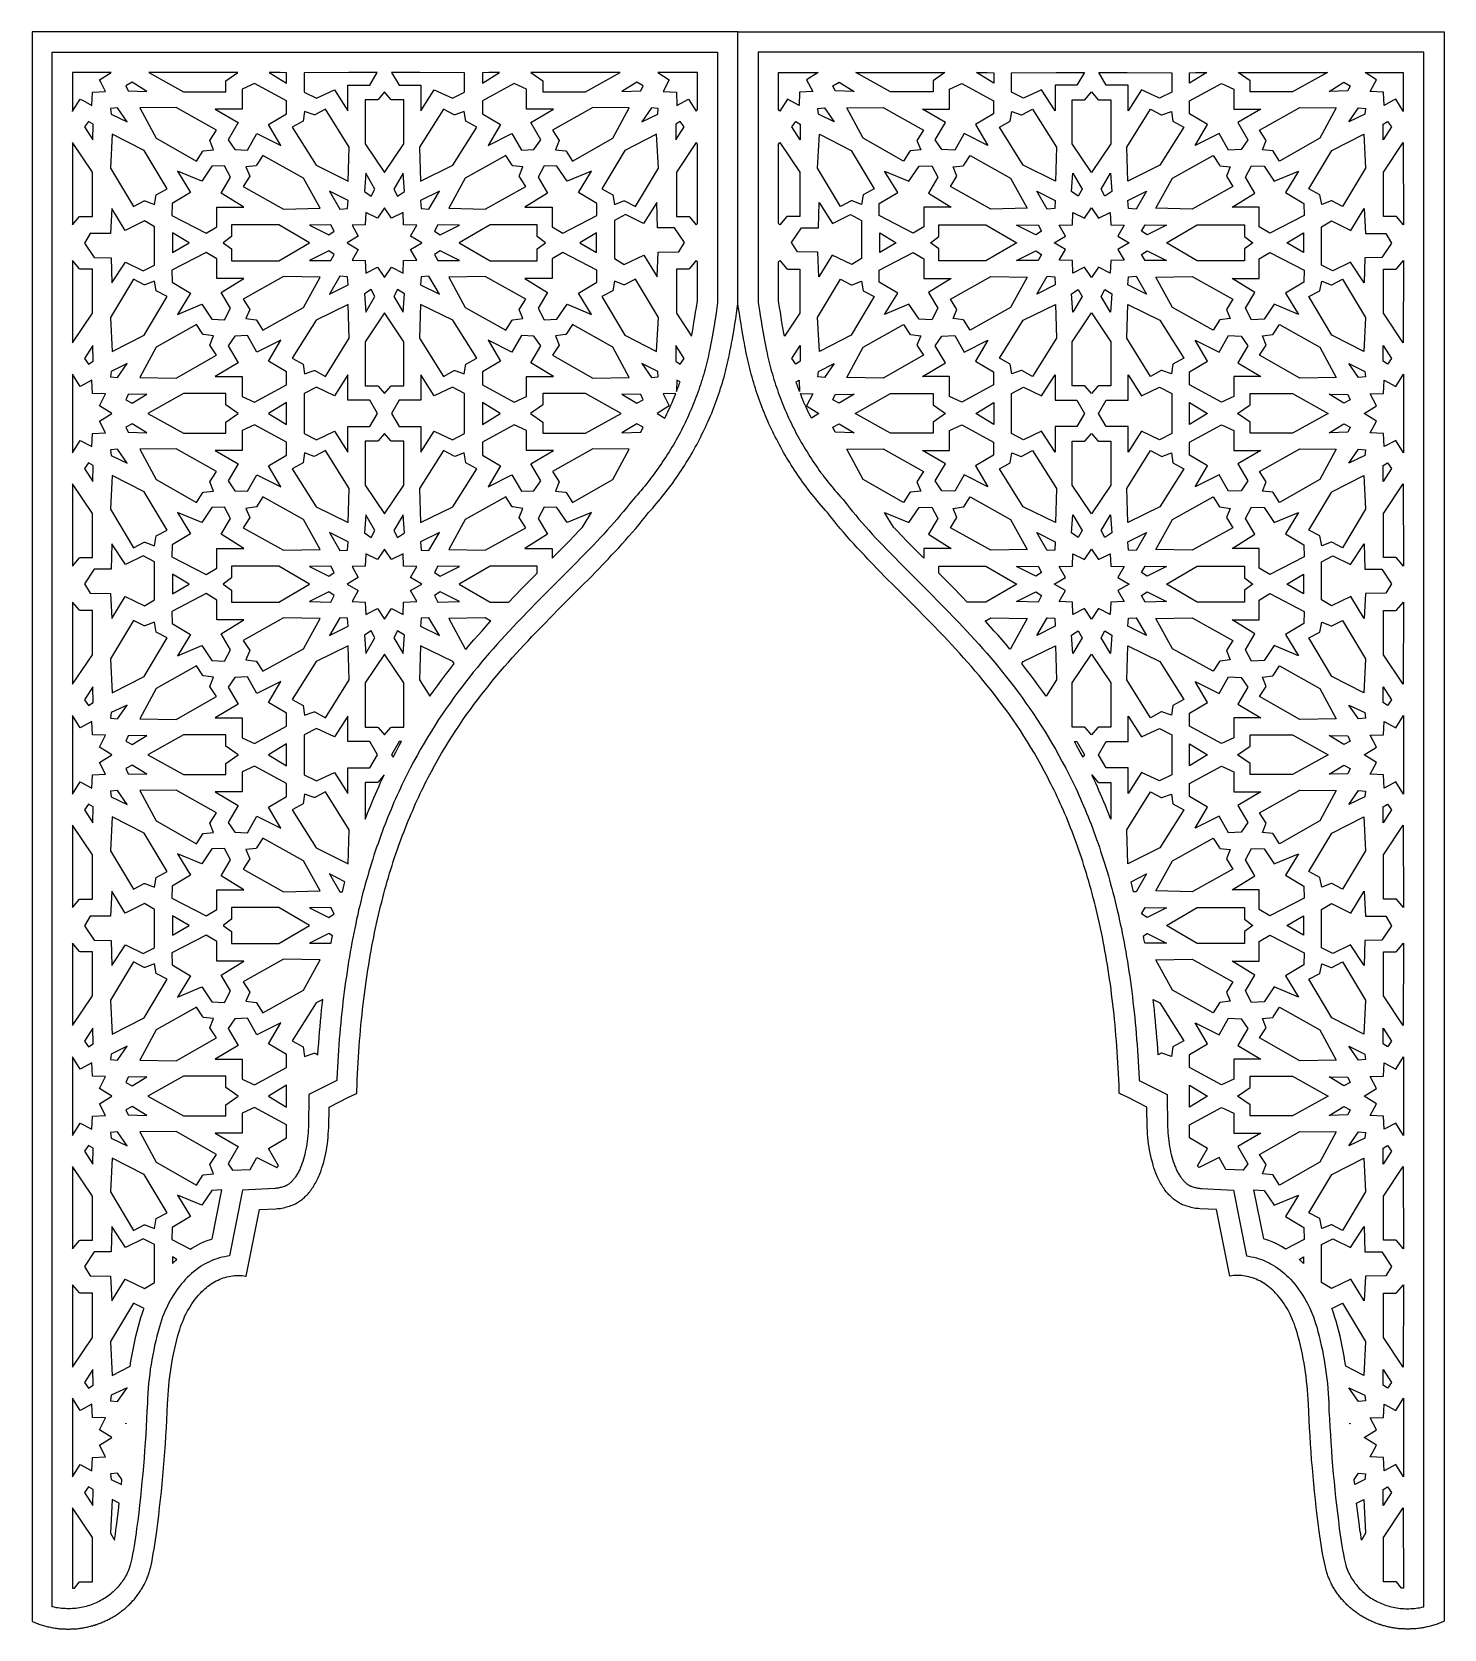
# Model space of a CAD drawing. Extents: x -522 to 521, y -590 to 590.
import ezdxf

# ---------------------------------------------------------------- set-up
doc = ezdxf.new("R2010")
doc.units = 0
doc.layers.add('LAYER_1', color=18, linetype='CONTINUOUS')
doc.layers.add('LAYER_2', color=150, linetype='CONTINUOUS')

msp = doc.modelspace()

# ---------------------------------------------------------------- linework, layer by layer
at = {"layer": 'LAYER_1'}
for points in [[(-522, -584), (-521.2, -584.4), (-520.4, -584.8), (-519.5, -585.1), (-518.7, -585.4), (-517.8, -585.7), (-517, -586.1), (-516.1, -586.3), (-515.3, -586.6), (-514.4, -586.9), (-513.6, -587.1), (-512.7, -587.4), (-511.9, -587.6), (-511, -587.8), (-510.2, -588.1), (-509.3, -588.2), (-508.4, -588.4), (-507.6, -588.6), (-506.7, -588.8), (-505.9, -588.9), (-505, -589), (-504.1, -589.2), (-503.3, -589.3), (-502.4, -589.4), (-501.6, -589.5), (-500.7, -589.6), (-499.9, -589.6), (-499, -589.7), (-498.1, -589.7), (-497.3, -589.7), (-496.4, -589.8), (-495.6, -589.8), (-494.7, -589.8), (-493.9, -589.8), (-493, -589.7), (-492.2, -589.7), (-491.3, -589.7), (-490.5, -589.6), (-489.6, -589.5), (-488.8, -589.5), (-487.9, -589.4), (-487.1, -589.3), (-486.3, -589.2), (-485.4, -589), (-484.6, -588.9), (-483.8, -588.8), (-483, -588.6), (-482.1, -588.5), (-481.3, -588.3), (-480.5, -588.1), (-479.7, -587.9), (-478.9, -587.7), (-478.1, -587.5), (-477.3, -587.3), (-476.5, -587), (-475.7, -586.8), (-474.9, -586.5), (-474.1, -586.3), (-473.3, -586), (-472.5, -585.7), (-471.7, -585.4), (-471, -585.1), (-470.2, -584.8), (-469.4, -584.5), (-468.7, -584.2), (-467.9, -583.8), (-467.2, -583.5), (-466.4, -583.1), (-465.7, -582.7), (-464.9, -582.4), (-464.2, -582), (-463.5, -581.6), (-462.8, -581.2), (-462.1, -580.8), (-461.3, -580.3), (-460.6, -579.9), (-459.9, -579.5), (-459.3, -579), (-458.6, -578.6), (-457.9, -578.1), (-457.2, -577.6), (-456.6, -577.1), (-455.9, -576.6), (-455.3, -576.1), (-454.6, -575.6), (-454, -575.1), (-453.3, -574.6), (-452.7, -574), (-452.1, -573.5), (-451.5, -572.9), (-450.9, -572.4), (-450.3, -571.8), (-449.7, -571.2), (-449.1, -570.6), (-448.6, -570), (-448, -569.4), (-447.5, -568.8), (-446.9, -568.2), (-446.4, -567.6), (-445.8, -567), (-445.3, -566.3), (-444.8, -565.7), (-444.3, -565), (-443.8, -564.3), (-443.3, -563.7), (-442.8, -563), (-442.4, -562.3), (-441.9, -561.6), (-441.5, -560.9), (-441, -560.2), (-440.6, -559.5), (-440.2, -558.8), (-439.8, -558), (-439.4, -557.3), (-439, -556.6), (-438.6, -555.8), (-438.2, -555), (-437.9, -554.3), (-437.5, -553.5), (-437.2, -552.7), (-436.9, -551.9), (-436.6, -551.2), (-436.3, -550.4), (-436, -549.6), (-435.7, -548.7), (-435.4, -547.9), (-435.1, -547.1), (-434.9, -546.3), (-434.7, -545.4), (-434.3, -543.8), (-433.6, -540.6), (-433, -537.3), (-432.4, -534), (-431.8, -530.7), (-431.3, -527.4), (-430.7, -524.1), (-430.3, -520.8), (-429.8, -517.4), (-429.1, -511.6), (-428.3, -505.8), (-427.7, -499.9), (-427, -494.1), (-426.4, -488.2), (-425.8, -482.4), (-425.3, -476.5), (-424.8, -470.7), (-424.3, -464.8), (-423.8, -458.9), (-423.4, -453), (-423.1, -447.1), (-422.7, -441.2), (-422.4, -435.3), (-422.1, -429.4), (-421.9, -423.5), (-421.7, -420.1), (-421.5, -416.7), (-421.2, -413.4), (-420.9, -410), (-420.6, -406.6), (-420.2, -403.3), (-419.7, -400), (-419.2, -396.6), (-418.7, -393.3), (-418.1, -390.1), (-417.4, -386.8), (-416.7, -383.5), (-416, -380.3), (-415.2, -377.1), (-414.4, -373.9), (-413.5, -370.7), (-412.9, -368.6), (-412.2, -366.5), (-411.5, -364.5), (-410.7, -362.5), (-409.8, -360.5), (-409, -358.5), (-408, -356.6), (-407.1, -354.8), (-406, -353), (-405, -351.2), (-403.9, -349.5), (-402.7, -347.8), (-401.5, -346.2), (-400.2, -344.6), (-399, -343.1), (-397.6, -341.6), (-396.5, -340.5), (-395.4, -339.5), (-394.3, -338.4), (-393.2, -337.5), (-392, -336.5), (-390.8, -335.7), (-389.6, -334.8), (-388.4, -334.1), (-387.1, -333.3), (-385.9, -332.6), (-384.6, -332), (-383.3, -331.4), (-382, -330.9), (-380.7, -330.4), (-379.3, -330), (-378, -329.7), (-376.6, -329.3), (-375.2, -329.1), (-373.8, -328.9), (-372.4, -328.7), (-371, -328.6), (-369.6, -328.6), (-368.2, -328.6), (-366.8, -328.7), (-365.3, -328.8), (-364.2, -329), (-363.8, -329), (-354, -279.9), (-341.8, -279.3), (-340.7, -279.2), (-339.6, -279.1), (-338.5, -279), (-337.4, -278.8), (-336.3, -278.6), (-335.2, -278.3), (-334.1, -278), (-333, -277.7), (-331.9, -277.4), (-330.8, -277), (-329.8, -276.6), (-329, -276.3), (-328.2, -276), (-327.4, -275.6), (-326.7, -275.2), (-325.9, -274.8), (-325.1, -274.3), (-324.4, -273.8), (-323.7, -273.3), (-322.9, -272.8), (-322.2, -272.2), (-321.5, -271.6), (-320.8, -271), (-320.1, -270.3), (-319.4, -269.6), (-318.8, -268.9), (-318.1, -268.2), (-317.4, -267.5), (-316.8, -266.7), (-316.2, -265.9), (-315.6, -265), (-315, -264.2), (-314.4, -263.3), (-313.8, -262.4), (-313.2, -261.5), (-312.7, -260.5), (-312.1, -259.5), (-311.6, -258.5), (-311.1, -257.5), (-310.6, -256.4), (-310.1, -255.3), (-309.7, -254.2), (-309.2, -253.1), (-308.5, -251.1), (-307.8, -249), (-307.1, -247), (-306.5, -244.8), (-305.9, -242.7), (-305.4, -240.5), (-305, -238.3), (-304.5, -236.1), (-304.1, -233.7), (-303.8, -231.4), (-303.5, -229), (-303.3, -226.6), (-303.1, -224.2), (-302.9, -221.8), (-302.8, -219.4), (-302.6, -204.3), (-288.1, -196.9), (-282.7, -194.3), (-282.1, -194), (-282.1, -192.3), (-281.9, -188.1), (-281.7, -183.8), (-281.5, -179.7), (-281.3, -175.5), (-281.1, -171.4), (-280.9, -167.3), (-280.6, -163.3), (-280.3, -159.2), (-280, -155.2), (-279.7, -151.3), (-279.4, -147.4), (-279, -143.5), (-278.6, -139.6), (-278.2, -135.8), (-277.8, -132), (-277.4, -128.2), (-276.9, -124.5), (-276.5, -120.8), (-276, -117.1), (-275.5, -113.4), (-275, -109.8), (-274.5, -106.2), (-273.9, -102.7), (-273.3, -99.2), (-272.8, -95.7), (-272.2, -92.2), (-271.5, -88.7), (-270.9, -85.3), (-270.3, -81.9), (-269.6, -78.6), (-268.9, -75.3), (-268.2, -72), (-267.5, -68.7), (-266.8, -65.4), (-266.1, -62.2), (-265.3, -59), (-264.5, -55.9), (-263.7, -52.7), (-262.9, -49.6), (-262.1, -46.5), (-261.3, -43.5), (-260.5, -40.4), (-259.6, -37.4), (-258.7, -34.5), (-257.8, -31.5), (-256.9, -28.6), (-256, -25.7), (-255.1, -22.8), (-254.2, -19.9), (-253.2, -17.1), (-252.2, -14.3), (-251.3, -11.5), (-250.3, -8.8), (-249.3, -6), (-248.3, -3.3), (-247.2, -0.6), (-246.2, 2), (-245.1, 4.7), (-244.1, 7.3), (-243, 9.9), (-241.9, 12.4), (-240.8, 15), (-239.7, 17.5), (-238.6, 20), (-237.5, 22.5), (-236.3, 24.9), (-235.2, 27.4), (-234, 29.8), (-232.9, 32.2), (-231.7, 34.6), (-230.5, 36.9), (-229.3, 39.3), (-226.9, 43.8), (-224.4, 48.4), (-221.9, 52.8), (-219.4, 57.2), (-216.8, 61.4), (-214.3, 65.7), (-211.7, 69.8), (-209, 73.9), (-206.3, 77.9), (-203.7, 81.8), (-201, 85.7), (-198.2, 89.5), (-195.5, 93.2), (-192.7, 96.9), (-189.9, 100.5), (-187.1, 104.1), (-184.3, 107.6), (-181.5, 111.1), (-178.6, 114.5), (-175.8, 117.9), (-172.9, 121.2), (-170, 124.5), (-167.2, 127.7), (-164.3, 130.9), (-161.4, 134.1), (-158.5, 137.2), (-155.6, 140.3), (-152.7, 143.4), (-149.8, 146.4), (-144, 152.4), (-138.3, 158.2), (-132.5, 164), (-121.2, 175.4), (-115.6, 181), (-110, 186.6), (-104.5, 192.2), (-99.1, 197.8), (-96.5, 200.6), (-93.8, 203.4), (-91.2, 206.2), (-88.6, 209), (-86, 211.8), (-83.5, 214.7), (-81, 217.5), (-78.5, 220.4), (-76, 223.3), (-73.6, 226.2), (-71.2, 229.1), (-68.8, 232), (-66.5, 235), (-65, 236.6), (-63.5, 238.3), (-62.1, 240), (-60.6, 241.7), (-59.2, 243.4), (-57.8, 245.1), (-56.4, 246.8), (-55, 248.5), (-53.7, 250.3), (-52.3, 252), (-51, 253.8), (-49.7, 255.5), (-48.4, 257.3), (-47.1, 259.1), (-45.9, 260.9), (-44.6, 262.7), (-43.4, 264.5), (-42.2, 266.4), (-41, 268.2), (-39.8, 270), (-38.7, 271.9), (-37.5, 273.7), (-36.4, 275.6), (-35.3, 277.5), (-34.2, 279.4), (-33.1, 281.3), (-32.1, 283.2), (-31, 285.1), (-30, 287), (-29, 288.9), (-28, 290.8), (-27.1, 292.8), (-26.1, 294.7), (-25.2, 296.7), (-24.3, 298.6), (-23.4, 300.6), (-22.5, 302.6), (-21.6, 304.6), (-20.8, 306.5), (-19.9, 308.5), (-19.1, 310.5), (-18.3, 312.6), (-17.6, 314.6), (-16.8, 316.6), (-16.1, 318.6), (-15.4, 320.6), (-14.7, 322.7), (-14, 324.7), (-13.3, 326.8), (-12.7, 328.8), (-12, 330.9), (-11.4, 333), (-10.8, 335), (-10.3, 337.1), (-9.7, 339.2), (-9.2, 341.3), (-8.7, 343.4), (-8.2, 345.5), (-7.7, 347.6), (-7.2, 349.7), (-6.8, 351.8), (-6.4, 353.9), (-6, 356), (-5.6, 358.1), (-5.2, 360.2), (-4.8, 362.2), (-4.1, 366.3), (-3.4, 370.4), (-2.7, 374.3), (-2.1, 378.2), (-1.5, 382), (-1, 385.6), (-0.5, 389.1), (-0.5, 590), (-522, 590)], [(521.1, -584), (520.3, -584.4), (519.4, -584.8), (518.6, -585.1), (517.7, -585.4), (516.9, -585.7), (516, -586.1), (515.2, -586.3), (514.3, -586.6), (513.5, -586.9), (512.6, -587.1), (511.8, -587.4), (510.9, -587.6), (510.1, -587.8), (509.2, -588.1), (508.4, -588.2), (507.5, -588.4), (506.6, -588.6), (505.8, -588.8), (504.9, -588.9), (504.1, -589), (503.2, -589.2), (502.3, -589.3), (501.5, -589.4), (500.6, -589.5), (499.8, -589.6), (498.9, -589.6), (498, -589.7), (497.2, -589.7), (496.3, -589.7), (495.5, -589.8), (494.6, -589.8), (493.8, -589.8), (492.9, -589.8), (492.1, -589.7), (491.2, -589.7), (490.4, -589.7), (489.5, -589.6), (488.7, -589.5), (487.8, -589.5), (487, -589.4), (486.2, -589.3), (485.3, -589.2), (484.5, -589), (483.7, -588.9), (482.8, -588.8), (482, -588.6), (481.2, -588.5), (480.4, -588.3), (479.5, -588.1), (478.7, -587.9), (477.9, -587.7), (477.1, -587.5), (476.3, -587.3), (475.5, -587), (474.7, -586.8), (473.9, -586.5), (473.1, -586.3), (472.3, -586), (471.6, -585.7), (470.8, -585.4), (470, -585.1), (469.2, -584.8), (468.5, -584.5), (467.7, -584.2), (467, -583.8), (466.2, -583.5), (465.5, -583.1), (464.7, -582.7), (464, -582.4), (463.3, -582), (462.5, -581.6), (461.8, -581.2), (461.1, -580.8), (460.4, -580.3), (459.7, -579.9), (459, -579.5), (458.3, -579), (457.6, -578.6), (457, -578.1), (456.3, -577.6), (455.6, -577.1), (455, -576.6), (454.3, -576.1), (453.7, -575.6), (453, -575.1), (452.4, -574.6), (451.8, -574), (451.2, -573.5), (450.5, -572.9), (449.9, -572.4), (449.4, -571.8), (448.8, -571.2), (448.2, -570.6), (447.6, -570), (447.1, -569.4), (446.5, -568.8), (446, -568.2), (445.4, -567.6), (444.9, -567), (444.4, -566.3), (443.9, -565.7), (443.4, -565), (442.9, -564.3), (442.4, -563.7), (441.9, -563), (441.4, -562.3), (441, -561.6), (440.5, -560.9), (440.1, -560.2), (439.7, -559.5), (439.2, -558.8), (438.8, -558), (438.4, -557.3), (438, -556.6), (437.7, -555.8), (437.3, -555), (436.9, -554.3), (436.6, -553.5), (436.3, -552.7), (435.9, -551.9), (435.6, -551.2), (435.3, -550.4), (435, -549.6), (434.7, -548.7), (434.5, -547.9), (434.2, -547.1), (433.9, -546.3), (433.7, -545.4), (433.4, -543.8), (432.7, -540.6), (432, -537.3), (431.4, -534), (430.9, -530.7), (430.3, -527.4), (429.8, -524.1), (429.3, -520.8), (428.9, -517.4), (428.1, -511.6), (427.4, -505.8), (426.7, -499.9), (426.1, -494.1), (425.5, -488.2), (424.9, -482.4), (424.3, -476.5), (423.8, -470.7), (423.3, -464.8), (422.9, -458.9), (422.5, -453), (422.1, -447.1), (421.8, -441.2), (421.4, -435.3), (421.2, -429.4), (420.9, -423.5), (420.7, -420.1), (420.5, -416.7), (420.3, -413.4), (420, -410), (419.6, -406.6), (419.2, -403.3), (418.8, -400), (418.3, -396.6), (417.7, -393.3), (417.1, -390.1), (416.5, -386.8), (415.8, -383.5), (415.1, -380.3), (414.3, -377.1), (413.4, -373.9), (412.5, -370.7), (411.9, -368.6), (411.2, -366.5), (410.5, -364.5), (409.7, -362.5), (408.9, -360.5), (408, -358.5), (407.1, -356.6), (406.1, -354.8), (405.1, -353), (404, -351.2), (402.9, -349.5), (401.7, -347.8), (400.5, -346.2), (399.3, -344.6), (398, -343.1), (396.7, -341.6), (395.6, -340.5), (394.5, -339.5), (393.4, -338.4), (392.2, -337.5), (391, -336.5), (389.9, -335.7), (388.6, -334.8), (387.4, -334.1), (386.2, -333.3), (384.9, -332.6), (383.6, -332), (382.3, -331.4), (381, -330.9), (379.7, -330.4), (378.4, -330), (377, -329.7), (375.6, -329.3), (374.2, -329.1), (372.8, -328.9), (371.4, -328.7), (370, -328.6), (368.6, -328.6), (367.2, -328.6), (365.8, -328.7), (364.4, -328.8), (363.2, -329), (362.8, -329), (353.1, -279.9), (340.8, -279.3), (339.7, -279.2), (338.6, -279.1), (337.5, -279), (336.4, -278.8), (335.3, -278.6), (334.2, -278.3), (333.1, -278), (332.1, -277.7), (331, -277.4), (329.9, -277), (328.8, -276.6), (328, -276.3), (327.2, -276), (326.5, -275.6), (325.7, -275.2), (324.9, -274.8), (324.2, -274.3), (323.5, -273.8), (322.7, -273.3), (322, -272.8), (321.3, -272.2), (320.6, -271.6), (319.9, -271), (319.2, -270.3), (318.5, -269.6), (317.8, -268.9), (317.2, -268.2), (316.5, -267.5), (315.9, -266.7), (315.2, -265.9), (314.6, -265), (314, -264.2), (313.4, -263.3), (312.8, -262.4), (312.3, -261.5), (311.7, -260.5), (311.2, -259.5), (310.6, -258.5), (310.1, -257.5), (309.6, -256.4), (309.2, -255.3), (308.7, -254.2), (308.3, -253.1), (307.5, -251.1), (306.8, -249), (306.2, -247), (305.6, -244.8), (305, -242.7), (304.5, -240.5), (304, -238.3), (303.6, -236.1), (303.2, -233.7), (302.8, -231.4), (302.6, -229), (302.3, -226.6), (302.1, -224.2), (302, -221.8), (301.9, -219.4), (301.6, -204.3), (287.2, -196.9), (281.8, -194.3), (281.2, -194), (281.1, -192.3), (281, -188.1), (280.8, -183.8), (280.6, -179.7), (280.4, -175.5), (280.2, -171.4), (279.9, -167.3), (279.7, -163.3), (279.4, -159.2), (279.1, -155.2), (278.7, -151.3), (278.4, -147.4), (278.1, -143.5), (277.7, -139.6), (277.3, -135.8), (276.9, -132), (276.4, -128.2), (276, -124.5), (275.5, -120.8), (275.1, -117.1), (274.6, -113.4), (274, -109.8), (273.5, -106.2), (273, -102.7), (272.4, -99.2), (271.8, -95.7), (271.2, -92.2), (270.6, -88.7), (270, -85.3), (269.3, -81.9), (268.7, -78.6), (268, -75.3), (267.3, -72), (266.6, -68.7), (265.8, -65.4), (265.1, -62.2), (264.3, -59), (263.6, -55.9), (262.8, -52.7), (262, -49.6), (261.2, -46.5), (260.3, -43.5), (259.5, -40.4), (258.6, -37.4), (257.8, -34.5), (256.9, -31.5), (256, -28.6), (255.1, -25.7), (254.2, -22.8), (253.2, -19.9), (252.3, -17.1), (251.3, -14.3), (250.3, -11.5), (249.3, -8.8), (248.3, -6), (247.3, -3.3), (246.3, -0.6), (245.2, 2), (244.2, 4.7), (243.1, 7.3), (242.1, 9.9), (241, 12.4), (239.9, 15), (238.8, 17.5), (237.6, 20), (236.5, 22.5), (235.4, 24.9), (234.2, 27.4), (233.1, 29.8), (231.9, 32.2), (230.7, 34.6), (229.5, 36.9), (228.3, 39.3), (225.9, 43.8), (223.5, 48.4), (221, 52.8), (218.5, 57.2), (215.9, 61.4), (213.3, 65.7), (210.7, 69.8), (208.1, 73.9), (205.4, 77.9), (202.7, 81.8), (200, 85.7), (197.3, 89.5), (194.5, 93.2), (191.8, 96.9), (189, 100.5), (186.2, 104.1), (183.3, 107.6), (180.5, 111.1), (177.7, 114.5), (174.8, 117.9), (172, 121.2), (169.1, 124.5), (166.2, 127.7), (163.3, 130.9), (160.4, 134.1), (157.6, 137.2), (154.7, 140.3), (151.8, 143.4), (148.9, 146.4), (143.1, 152.4), (137.3, 158.2), (131.6, 164), (120.2, 175.4), (114.6, 181), (109.1, 186.6), (103.6, 192.2), (98.2, 197.8), (95.5, 200.6), (92.9, 203.4), (90.2, 206.2), (87.6, 209), (85.1, 211.8), (82.5, 214.7), (80, 217.5), (77.5, 220.4), (75.1, 223.3), (72.6, 226.2), (70.3, 229.1), (67.9, 232), (65.6, 235), (64.1, 236.6), (62.6, 238.3), (61.1, 240), (59.7, 241.7), (58.3, 243.4), (56.9, 245.1), (55.5, 246.8), (54.1, 248.5), (52.7, 250.3), (51.4, 252), (50.1, 253.8), (48.8, 255.5), (47.5, 257.3), (46.2, 259.1), (44.9, 260.9), (43.7, 262.7), (42.4, 264.5), (41.2, 266.4), (40, 268.2), (38.9, 270), (37.7, 271.9), (36.6, 273.7), (35.4, 275.6), (34.3, 277.5), (33.2, 279.4), (32.2, 281.3), (31.1, 283.2), (30.1, 285.1), (29.1, 287), (28.1, 288.9), (27.1, 290.8), (26.1, 292.8), (25.2, 294.7), (24.2, 296.7), (23.3, 298.6), (22.4, 300.6), (21.5, 302.6), (20.7, 304.6), (19.8, 306.5), (19, 308.5), (18.2, 310.5), (17.4, 312.6), (16.6, 314.6), (15.9, 316.6), (15.1, 318.6), (14.4, 320.6), (13.7, 322.7), (13, 324.7), (12.4, 326.8), (11.7, 328.8), (11.1, 330.9), (10.5, 333), (9.9, 335), (9.3, 337.1), (8.8, 339.2), (8.2, 341.3), (7.7, 343.4), (7.2, 345.5), (6.8, 347.6), (6.3, 349.7), (5.9, 351.8), (5.4, 353.9), (5, 356), (4.6, 358.1), (4.3, 360.2), (3.9, 362.2), (3.1, 366.3), (2.4, 370.4), (1.8, 374.3), (1.2, 378.2), (0.6, 382), (0, 385.6), (-0.5, 389.1), (-0.5, 590), (521.1, 590)], [(-492, 531.4), (-486.4, 540.4), (-484.1, 539.3), (-477.7, 535.8), (-477.4, 545.6), (-467.6, 546), (-471, 552.4), (-472.2, 554.7), (-463.6, 560), (-492, 560)], [(-410.2, 545.7), (-378.7, 545.7), (-378.7, 554), (-370, 560), (-435.8, 560)], [(-334, 552.2), (-334, 559.8), (-338.7, 560), (-346.7, 560)], [(-320.9, 559.8), (-320.9, 545.6), (-311.9, 541), (-298.6, 547.2), (-288.6, 531.8), (-288.6, 550.6), (-272.5, 550.6), (-267, 560), (-287.9, 560)], [(-250.8, 550.6), (-234.7, 550.6), (-234.7, 531.8), (-224.8, 547.2), (-211.4, 541), (-202.4, 545.6), (-202.4, 559.8), (-235.5, 560), (-256.4, 560)], [(-189.3, 559.8), (-189.3, 552.2), (-176.6, 560), (-184.6, 560)], [(-144.6, 554), (-144.6, 545.7), (-113.2, 545.7), (-87.5, 560), (-153.4, 560)], [(-51.2, 554.7), (-55.8, 546), (-45.9, 545.6), (-45.6, 535.8), (-37, 540.4), (-31.3, 531.4), (-30.5, 532.7), (-30.5, 560), (-59.7, 560)], [(50.2, 554.7), (54.8, 546), (45, 545.6), (44.7, 535.8), (36, 540.4), (30.4, 531.4), (29.5, 532.7), (29.5, 560), (58.7, 560)], [(143.7, 554), (143.7, 545.7), (112.2, 545.7), (86.5, 560), (152.4, 560)], [(188.4, 559.8), (188.4, 552.2), (175.6, 560), (183.6, 560)], [(249.8, 550.6), (233.8, 550.6), (233.8, 531.8), (223.8, 547.2), (210.5, 541), (201.5, 545.6), (201.5, 559.8), (234.6, 560), (255.4, 560)], [(319.9, 559.8), (319.9, 545.6), (310.9, 541), (297.6, 547.2), (287.7, 531.8), (287.7, 550.6), (271.6, 550.6), (266, 560), (286.9, 560)], [(333.1, 552.2), (333.1, 559.8), (337.8, 560), (345.8, 560)], [(409.2, 545.7), (377.8, 545.7), (377.8, 554), (369, 560), (434.9, 560)], [(491, 531.4), (485.4, 540.4), (483.2, 539.3), (476.8, 535.8), (476.4, 545.6), (466.6, 546), (470, 552.4), (471.2, 554.7), (462.7, 560), (491, 560)], [(-452.8, 550.3), (-451, 546.4), (-437.1, 546.1), (-448, 552.8)], [(-366.7, 547.8), (-366.7, 533), (-386.7, 533), (-369.7, 523), (-377.1, 510.4), (-372.2, 503.2), (-362.8, 502.8), (-355.8, 515.1), (-338.2, 506.2), (-347.3, 521.7), (-334, 529.6), (-334, 539.2), (-357.6, 551.9)], [(-266.4, 540.1), (-266.8, 539.9), (-275.9, 539.9), (-275.9, 507.4), (-261.7, 486.1), (-247.4, 507.4), (-247.4, 539.9), (-256.5, 539.9), (-257, 540.1), (-261.7, 545.7)], [(-189.3, 539.2), (-189.3, 529.6), (-176, 521.7), (-185.1, 506.2), (-167.5, 515.1), (-160.5, 502.8), (-151.2, 503.2), (-146.2, 510.4), (-153.6, 523), (-136.7, 533), (-156.6, 533), (-156.6, 547.8), (-165.7, 551.9)], [(-86.2, 546.1), (-72.3, 546.4), (-70.6, 550.3), (-75.3, 552.8)], [(85.3, 546.1), (71.4, 546.4), (69.6, 550.3), (74.3, 552.8)], [(188.3, 539.2), (188.3, 529.6), (175, 521.7), (184.1, 506.2), (166.5, 515.1), (159.6, 502.8), (150.2, 503.2), (145.2, 510.4), (152.7, 523), (135.7, 533), (155.7, 533), (155.7, 547.8), (164.8, 551.9)], [(265.4, 540.1), (265.9, 539.9), (275, 539.9), (275, 507.4), (260.7, 486.1), (246.5, 507.4), (246.5, 539.9), (255.6, 539.9), (256, 540.1), (260.7, 545.7)], [(365.7, 547.8), (365.7, 533), (385.7, 533), (368.8, 523), (376.2, 510.4), (371.2, 503.2), (361.9, 502.8), (354.9, 515.1), (337.3, 506.2), (346.4, 521.7), (333.1, 529.6), (333.1, 539.2), (356.7, 551.9)], [(451.8, 550.3), (450.1, 546.4), (436.2, 546.1), (447.1, 552.8)], [(-492, 531.3), (-492, 531.3), (-492, 531.4), (-492, 531.4)], [(-463.9, 533.4), (-463.5, 529.3), (-451.7, 523.6), (-458.9, 533.9)], [(-442.4, 533.9), (-430.4, 511.5), (-400.6, 494.6), (-395.8, 501.9), (-395.4, 502.1), (-387.9, 503), (-390.6, 509.9), (-385.8, 517.4), (-415.6, 534.3)], [(-313.1, 528.7), (-313.6, 528.7), (-320.6, 531.2), (-321.7, 524), (-329.8, 519.6), (-312.2, 491.5), (-288.4, 479.8), (-287.6, 504.9), (-305.3, 533)], [(-235.7, 504.9), (-234.9, 479.8), (-211.1, 491.5), (-193.5, 519.6), (-201.6, 524), (-202.7, 531.2), (-209.7, 528.7), (-210.2, 528.7), (-218.1, 533)], [(-137.5, 517.4), (-132.7, 509.9), (-135.4, 503), (-127.9, 502.1), (-127.5, 501.9), (-122.8, 494.6), (-93, 511.5), (-80.9, 533.9), (-107.7, 534.3)], [(-71.6, 523.6), (-59.8, 529.3), (-59.4, 533.4), (-64.4, 533.9)], [(70.6, 523.6), (58.9, 529.3), (58.4, 533.4), (63.5, 533.9)], [(136.6, 517.4), (131.7, 509.9), (134.5, 503), (127, 502.1), (126.5, 501.9), (121.8, 494.6), (92, 511.5), (80, 533.9), (106.8, 534.3)], [(234.8, 504.9), (234, 479.8), (210.2, 491.5), (192.6, 519.6), (200.6, 524), (201.7, 531.2), (208.8, 528.7), (209.3, 528.7), (217.1, 533)], [(312.1, 528.7), (312.7, 528.7), (319.7, 531.2), (320.8, 524), (328.9, 519.6), (311.2, 491.5), (287.5, 479.8), (286.7, 504.9), (304.3, 533)], [(441.5, 533.9), (429.4, 511.5), (399.6, 494.6), (394.9, 501.9), (394.5, 502.1), (387, 503), (389.7, 509.9), (384.8, 517.4), (414.6, 534.3)], [(463, 533.4), (462.5, 529.3), (450.8, 523.6), (458, 533.9)], [(491.1, 531.3), (491.1, 531.3), (491, 531.4), (491, 531.4)], [(-483.2, 519.8), (-477, 510.2), (-476.9, 521.8), (-480.2, 523.9)], [(-46.4, 521.8), (-46.4, 510.2), (-40.2, 519.8), (-43.2, 523.9)], [(45.4, 521.8), (45.4, 510.2), (39.2, 519.8), (42.2, 523.9)], [(482.2, 519.8), (476, 510.2), (476, 521.8), (479.2, 523.9)], [(-492, 447.5), (-486.8, 453.6), (-486.4, 453.8), (-477.3, 453.8), (-477.3, 486.4), (-492, 508.3)], [(-464.1, 489.5), (-447.1, 461.1), (-439.1, 465.2), (-438.6, 465.3), (-431.6, 462.6), (-430.4, 469.8), (-422.2, 474.1), (-439.2, 502.5), (-462.7, 514.6)], [(-84.1, 502.5), (-101.1, 474.1), (-92.9, 469.8), (-91.7, 462.6), (-84.7, 465.3), (-84.2, 465.2), (-76.3, 461.1), (-59.3, 489.5), (-60.6, 514.6)], [(-46, 486.4), (-46, 453.8), (-37, 453.8), (-36.5, 453.6), (-31.3, 447.5), (-30.5, 448.5), (-30.5, 507.1), (-31.3, 508.3)], [(45.1, 486.4), (45.1, 453.8), (36, 453.8), (35.5, 453.6), (30.4, 447.5), (29.5, 448.5), (29.5, 507.1), (30.4, 508.3)], [(83.2, 502.5), (100.2, 474.1), (92, 469.8), (90.7, 462.6), (83.8, 465.3), (83.2, 465.2), (75.3, 461.1), (58.3, 489.5), (59.7, 514.6)], [(463.1, 489.5), (446.1, 461.1), (438.2, 465.2), (437.7, 465.3), (430.7, 462.6), (429.4, 469.8), (421.3, 474.1), (438.2, 502.5), (461.8, 514.6)], [(491.1, 447.5), (485.9, 453.6), (485.4, 453.8), (476.3, 453.8), (476.3, 486.4), (491, 508.3)], [(-356.1, 491.5), (-356.5, 491.2), (-364, 490.3), (-361.2, 483.5), (-366, 475.9), (-336.1, 459.2), (-309.2, 459.8), (-321.5, 482.1), (-351.4, 498.8)], [(-201.9, 482.1), (-214.1, 459.8), (-187.3, 459.2), (-157.3, 475.9), (-162.1, 483.5), (-159.3, 490.3), (-166.8, 491.2), (-167.3, 491.5), (-171.9, 498.8)], [(200.9, 482.1), (213.1, 459.8), (186.3, 459.2), (156.4, 475.9), (161.2, 483.5), (158.4, 490.3), (165.9, 491.2), (166.3, 491.5), (171, 498.8)], [(355.1, 491.5), (355.5, 491.2), (363, 490.3), (360.3, 483.5), (365.1, 475.9), (335.1, 459.2), (308.3, 459.8), (320.5, 482.1), (350.5, 498.8)], [(-389.1, 490.8), (-396.6, 479.7), (-414.6, 487.2), (-404.9, 471.5), (-418.5, 463.4), (-418.7, 454.5), (-393.4, 441.4), (-385.5, 446.1), (-385.5, 460.6), (-365.5, 460.6), (-382.2, 471), (-375.3, 482.7), (-379.8, 491.2)], [(-276.5, 472.1), (-271.4, 468.8), (-268.7, 473.9), (-275.5, 485.6)], [(-254.6, 473.9), (-251.9, 468.8), (-246.8, 472.1), (-247.8, 485.6)], [(-148.1, 482.7), (-141.2, 471), (-157.9, 460.6), (-137.8, 460.6), (-137.8, 446.1), (-129.9, 441.4), (-104.7, 454.5), (-104.8, 463.4), (-118.4, 471.5), (-108.8, 487.2), (-126.7, 479.7), (-134.2, 490.8), (-143.6, 491.2)], [(147.1, 482.7), (140.2, 471), (156.9, 460.6), (136.9, 460.6), (136.9, 446.1), (129, 441.4), (103.7, 454.5), (103.9, 463.4), (117.5, 471.5), (107.8, 487.2), (125.8, 479.7), (133.3, 490.8), (142.6, 491.2)], [(253.7, 473.9), (250.9, 468.8), (245.9, 472.1), (246.9, 485.6)], [(275.6, 472.1), (270.5, 468.8), (267.7, 473.9), (274.6, 485.6)], [(388.2, 490.8), (395.7, 479.7), (413.6, 487.2), (404, 471.5), (417.6, 463.4), (417.7, 454.5), (392.5, 441.4), (384.6, 446.1), (384.6, 460.6), (364.5, 460.6), (381.2, 471), (374.3, 482.7), (378.8, 491.2)], [(-294.5, 459.1), (-288.9, 459.5), (-288.5, 465.5), (-302.2, 472.3)], [(-234.9, 465.5), (-234.4, 459.5), (-228.8, 459.1), (-221.1, 472.3)], [(233.9, 465.5), (233.5, 459.5), (227.9, 459.1), (220.2, 472.3)], [(293.6, 459.1), (288, 459.5), (287.5, 465.5), (301.2, 472.3)], [(-70.4, 448.6), (-83.5, 455.1), (-91.8, 450.8), (-91.8, 422.6), (-84.5, 418.2), (-70.1, 425.2), (-60.2, 409), (-59.4, 427.4), (-44.3, 427.5), (-40.1, 434.6), (-47.3, 445.2), (-59.9, 445.3), (-60.4, 464)], [(69.4, 448.6), (82.6, 455.1), (90.8, 450.8), (90.8, 422.6), (83.5, 418.2), (69.1, 425.2), (59.3, 409), (58.5, 427.4), (43.4, 427.5), (39.1, 434.6), (46.4, 445.2), (58.9, 445.3), (59.4, 464)], [(-463.9, 441.2), (-479, 441.1), (-483.3, 434), (-476, 423.3), (-463.5, 423.2), (-463, 404.6), (-453, 420), (-439.8, 413.5), (-431.5, 417.8), (-431.5, 446), (-438.8, 450.4), (-453.2, 443.4), (-463.1, 459.6)], [(-266.8, 452.4), (-275.5, 456.7), (-275.8, 447.5), (-285.6, 447.2), (-281, 439.1), (-289.3, 434.3), (-281, 429.4), (-285.6, 421.4), (-275.8, 421.1), (-275.5, 411.9), (-266.8, 416.2), (-261.7, 408.5), (-256.5, 416.2), (-247.8, 411.9), (-247.5, 421.1), (-237.7, 421.4), (-242.3, 429.4), (-234, 434.3), (-242.3, 439.1), (-237.7, 447.2), (-247.5, 447.5), (-247.8, 456.7), (-256.5, 452.4), (-261.7, 460.1)], [(265.9, 452.4), (274.5, 456.7), (274.9, 447.5), (284.7, 447.2), (280.1, 439.1), (288.4, 434.3), (280.1, 429.4), (284.7, 421.4), (274.9, 421.1), (274.5, 411.9), (265.9, 416.2), (260.7, 408.5), (255.5, 416.2), (246.9, 411.9), (246.6, 421.1), (236.8, 421.4), (241.4, 429.4), (233.1, 434.3), (241.4, 439.1), (236.8, 447.2), (246.6, 447.5), (246.9, 456.7), (255.5, 452.4), (260.7, 460.1)], [(463, 441.2), (478.1, 441.1), (482.3, 434), (475.1, 423.3), (462.5, 423.2), (462, 404.6), (452, 420), (438.9, 413.5), (430.6, 417.8), (430.6, 446), (437.9, 450.4), (452.3, 443.4), (462.1, 459.6)], [(-418.2, 427), (-406, 434.3), (-418.2, 441.5)], [(-374.6, 438.8), (-380.7, 434.3), (-374.6, 429.7), (-374.6, 421), (-339.7, 421), (-317, 434.3), (-339.7, 447.6), (-374.6, 447.6)], [(-317.1, 447.3), (-302.8, 440.1), (-298.7, 442.9), (-301.2, 447.5)], [(-224.6, 442.9), (-220.5, 440.1), (-206.2, 447.3), (-222.2, 447.5)], [(-206.4, 434.3), (-183.6, 421), (-148.8, 421), (-148.8, 429.7), (-142.6, 434.3), (-148.8, 438.8), (-148.8, 447.6), (-183.6, 447.6)], [(-117.4, 434.3), (-105.1, 427.1), (-105.1, 441.6)], [(116.4, 434.3), (104.2, 427.1), (104.2, 441.6)], [(205.4, 434.3), (182.7, 421), (147.8, 421), (147.8, 429.7), (141.7, 434.3), (147.8, 438.8), (147.8, 447.6), (182.7, 447.6)], [(223.7, 442.9), (219.6, 440.1), (205.3, 447.3), (221.2, 447.5)], [(316.1, 447.3), (301.8, 440.1), (297.7, 442.9), (300.2, 447.5)], [(373.6, 438.8), (379.8, 434.3), (373.6, 429.7), (373.6, 421), (338.8, 421), (316, 434.3), (338.8, 447.6), (373.6, 447.6)], [(417.3, 427), (405, 434.3), (417.3, 441.5)], [(-418.7, 414.1), (-418.5, 405.2), (-404.9, 397.1), (-414.6, 381.4), (-396.6, 388.9), (-389.1, 377.8), (-379.8, 377.4), (-375.3, 385.9), (-382.2, 397.5), (-365.5, 408), (-385.5, 408), (-385.5, 422.5), (-393.4, 427.2)], [(-317.1, 421.3), (-301.2, 421.1), (-298.7, 425.7), (-302.8, 428.4)], [(-224.6, 425.7), (-222.2, 421.1), (-206.2, 421.3), (-220.5, 428.4)], [(-137.8, 422.5), (-137.8, 408), (-157.9, 408), (-141.2, 397.5), (-148.1, 385.9), (-143.6, 377.4), (-134.2, 377.8), (-126.7, 388.9), (-108.8, 381.4), (-118.4, 397.1), (-104.8, 405.2), (-104.7, 414.1), (-129.9, 427.2)], [(136.9, 422.5), (136.9, 408), (156.9, 408), (140.2, 397.5), (147.1, 385.9), (142.6, 377.4), (133.3, 377.8), (125.8, 388.9), (107.8, 381.4), (117.5, 397.1), (103.9, 405.2), (103.7, 414.1), (129, 427.2)], [(223.7, 425.7), (221.2, 421.1), (205.3, 421.3), (219.6, 428.4)], [(316.1, 421.3), (300.2, 421.1), (297.7, 425.7), (301.8, 428.4)], [(417.7, 414.1), (417.6, 405.2), (404, 397.1), (413.6, 381.4), (395.7, 388.9), (388.2, 377.8), (378.8, 377.4), (374.3, 385.9), (381.2, 397.5), (364.5, 408), (384.6, 408), (384.6, 422.5), (392.5, 427.2)], [(-492, 360.3), (-477.3, 382.2), (-477.3, 414.8), (-486.4, 414.8), (-486.8, 415), (-492, 421.1)], [(-36.5, 415), (-37, 414.8), (-46, 414.8), (-46, 382.2), (-34.8, 365.4), (-34.3, 367.6), (-33.6, 371.5), (-33, 375.4), (-32.3, 379.2), (-31.8, 382.9), (-31.2, 386.5), (-30.5, 391.3), (-30.5, 420.1), (-31.3, 421.1)], [(35.5, 415), (36, 414.8), (45.1, 414.8), (45.1, 382.2), (33.8, 365.4), (33.4, 367.6), (32.7, 371.5), (32, 375.4), (31.4, 379.2), (30.8, 382.9), (30.2, 386.5), (29.5, 391.3), (29.5, 420.1), (30.4, 421.1)], [(491, 360.3), (476.3, 382.2), (476.3, 414.8), (485.4, 414.8), (485.9, 415), (491.1, 421.1)], [(-464.1, 379), (-462.7, 354), (-439.2, 366.1), (-422.2, 394.5), (-430.4, 398.8), (-431.6, 406), (-438.6, 403.3), (-439.1, 403.3), (-447.1, 407.5)], [(-366, 392.6), (-361.2, 385.1), (-364, 378.3), (-356.5, 377.4), (-356.1, 377.1), (-351.4, 369.8), (-321.5, 386.5), (-309.2, 408.8), (-336.1, 409.3)], [(-302.2, 396.3), (-288.5, 403.1), (-288.9, 409.1), (-294.5, 409.5)], [(-234.4, 409.1), (-234.9, 403.1), (-221.1, 396.3), (-228.8, 409.5)], [(-214.1, 408.8), (-201.9, 386.5), (-171.9, 369.8), (-167.3, 377.1), (-166.8, 377.4), (-159.3, 378.3), (-162.1, 385.1), (-157.3, 392.6), (-187.3, 409.3)], [(-84.2, 403.3), (-84.7, 403.3), (-91.7, 406), (-92.9, 398.8), (-101.1, 394.5), (-84.1, 366.1), (-60.6, 354), (-59.3, 379), (-76.3, 407.5)], [(83.2, 403.3), (83.8, 403.3), (90.7, 406), (92, 398.8), (100.2, 394.5), (83.2, 366.1), (59.7, 354), (58.3, 379), (75.3, 407.5)], [(213.1, 408.8), (200.9, 386.5), (171, 369.8), (166.3, 377.1), (165.9, 377.4), (158.4, 378.3), (161.2, 385.1), (156.4, 392.6), (186.3, 409.3)], [(233.5, 409.1), (233.9, 403.1), (220.2, 396.3), (227.9, 409.5)], [(301.2, 396.3), (287.5, 403.1), (288, 409.1), (293.6, 409.5)], [(365.1, 392.6), (360.3, 385.1), (363, 378.3), (355.5, 377.4), (355.1, 377.1), (350.5, 369.8), (320.5, 386.5), (308.3, 408.8), (335.1, 409.3)], [(463.1, 379), (461.8, 354), (438.2, 366.1), (421.3, 394.5), (429.4, 398.8), (430.7, 406), (437.7, 403.3), (438.2, 403.3), (446.1, 407.5)], [(-276.5, 396.5), (-275.5, 383), (-268.7, 394.7), (-271.4, 399.8)], [(-254.6, 394.7), (-247.8, 383), (-246.8, 396.5), (-251.9, 399.8)], [(253.7, 394.7), (246.9, 383), (245.9, 396.5), (250.9, 399.8)], [(275.6, 396.5), (274.6, 383), (267.7, 394.7), (270.5, 399.8)], [(-312.2, 377.1), (-329.8, 349), (-321.7, 344.6), (-320.6, 337.4), (-313.6, 339.9), (-313.1, 339.9), (-305.3, 335.6), (-287.6, 363.7), (-288.4, 388.7)], [(-275.9, 361.2), (-275.9, 328.7), (-266.8, 328.7), (-266.4, 328.4), (-261.7, 322.9), (-257, 328.4), (-256.5, 328.7), (-247.4, 328.7), (-247.4, 361.2), (-261.7, 382.5)], [(-235.7, 363.7), (-218.1, 335.6), (-210.2, 339.9), (-209.7, 339.9), (-202.7, 337.4), (-201.6, 344.6), (-193.5, 349), (-211.1, 377.1), (-234.9, 388.7)], [(234.8, 363.7), (217.1, 335.6), (209.3, 339.9), (208.8, 339.9), (201.7, 337.4), (200.6, 344.6), (192.6, 349), (210.2, 377.1), (234, 388.7)], [(275, 361.2), (275, 328.7), (265.9, 328.7), (265.4, 328.4), (260.7, 322.9), (256, 328.4), (255.6, 328.7), (246.5, 328.7), (246.5, 361.2), (260.7, 382.5)], [(311.2, 377.1), (328.9, 349), (320.8, 344.6), (319.7, 337.4), (312.7, 339.9), (312.1, 339.9), (304.3, 335.6), (286.7, 363.7), (287.5, 388.7)], [(-430.4, 357.1), (-442.4, 334.7), (-415.6, 334.3), (-385.8, 351.2), (-390.6, 358.7), (-387.9, 365.6), (-395.4, 366.4), (-395.8, 366.7), (-400.6, 374)], [(-372.2, 365.4), (-377.1, 358.1), (-369.7, 345.5), (-386.7, 335.6), (-366.7, 335.6), (-366.7, 320.8), (-357.6, 316.6), (-334, 329.3), (-334, 339), (-347.3, 346.9), (-338.2, 362.4), (-355.8, 353.5), (-362.8, 365.8)], [(-167.5, 353.5), (-185.1, 362.4), (-176, 346.9), (-189.3, 339), (-189.3, 329.3), (-165.7, 316.6), (-156.6, 320.8), (-156.6, 335.6), (-136.7, 335.6), (-153.6, 345.5), (-146.2, 358.1), (-151.2, 365.4), (-160.5, 365.8)], [(-127.5, 366.7), (-127.9, 366.4), (-135.4, 365.6), (-132.7, 358.7), (-137.5, 351.2), (-107.7, 334.3), (-80.9, 334.7), (-93, 357.1), (-122.8, 374)], [(126.5, 366.7), (127, 366.4), (134.5, 365.6), (131.7, 358.7), (136.6, 351.2), (106.8, 334.3), (80, 334.7), (92, 357.1), (121.8, 374)], [(166.5, 353.5), (184.1, 362.4), (175, 346.9), (188.3, 339), (188.3, 329.3), (164.8, 316.6), (155.7, 320.8), (155.7, 335.6), (135.7, 335.6), (152.7, 345.5), (145.2, 358.1), (150.2, 365.4), (159.6, 365.8)], [(371.2, 365.4), (376.2, 358.1), (368.8, 345.5), (385.7, 335.6), (365.7, 335.6), (365.7, 320.8), (356.7, 316.6), (333.1, 329.3), (333.1, 339), (346.4, 346.9), (337.3, 362.4), (354.9, 353.5), (361.9, 365.8)], [(429.4, 357.1), (441.5, 334.7), (414.6, 334.3), (384.8, 351.2), (389.7, 358.7), (387, 365.6), (394.5, 366.4), (394.9, 366.7), (399.6, 374)], [(-483.2, 348.8), (-480.2, 344.7), (-476.9, 346.8), (-477, 358.4)], [(-46.4, 346.8), (-43.2, 344.7), (-40.2, 348.8), (-46.4, 358.4)], [(45.4, 346.8), (42.2, 344.7), (39.2, 348.8), (45.4, 358.4)], [(482.2, 348.8), (479.2, 344.7), (476, 346.8), (476, 358.4)], [(-463.5, 339.3), (-463.9, 335.2), (-458.9, 334.7), (-451.7, 345)], [(-64.4, 334.7), (-59.4, 335.2), (-59.8, 339.3), (-71.6, 345)], [(63.5, 334.7), (58.4, 335.2), (58.9, 339.3), (70.6, 345)], [(462.5, 339.3), (463, 335.2), (458, 334.7), (450.8, 345)], [(-492, 279.2), (-486.4, 288.3), (-477.7, 283.7), (-477.4, 293.5), (-467.6, 293.8), (-472.2, 302.5), (-463.1, 308.2), (-472.2, 313.9), (-467.6, 322.6), (-477.4, 322.9), (-477.7, 332.8), (-486.4, 328.1), (-492, 337.3)], [(-298.6, 321.3), (-311.9, 327.6), (-320.9, 323), (-320.9, 308.2), (-320.9, 293.4), (-311.9, 288.8), (-298.6, 295.1), (-288.6, 279.6), (-288.6, 298.5), (-272.5, 298.5), (-266.9, 308.2), (-272.5, 318), (-288.6, 318), (-288.6, 336.8)], [(-234.7, 318), (-250.8, 318), (-256.4, 308.2), (-250.8, 298.5), (-234.7, 298.5), (-234.7, 279.6), (-224.8, 295.1), (-211.4, 288.8), (-202.4, 293.4), (-202.4, 308.2), (-202.4, 323), (-211.4, 327.6), (-224.8, 321.3), (-234.7, 336.8)], [(-45.9, 324.5), (-45.6, 325.2), (-45, 327), (-44.3, 328.7), (-43.7, 330.5), (-43.3, 331.5), (-45.6, 332.8)], [(44.9, 324.5), (44.7, 325.2), (44, 327), (43.4, 328.7), (42.7, 330.5), (42.4, 331.5), (44.7, 332.8)], [(233.8, 318), (249.8, 318), (255.5, 308.2), (249.8, 298.5), (233.8, 298.5), (233.8, 279.6), (223.8, 295.1), (210.5, 288.8), (201.5, 293.4), (201.5, 308.2), (201.5, 323), (210.5, 327.6), (223.8, 321.3), (233.8, 336.8)], [(297.6, 321.3), (310.9, 327.6), (319.9, 323), (319.9, 308.2), (319.9, 293.4), (310.9, 288.8), (297.6, 295.1), (287.7, 279.6), (287.7, 298.5), (271.6, 298.5), (265.9, 308.2), (271.6, 318), (287.7, 318), (287.7, 336.8)], [(491.1, 279.2), (485.4, 288.3), (476.8, 283.7), (476.4, 293.5), (466.6, 293.8), (471.2, 302.5), (462.1, 308.2), (471.2, 313.9), (466.6, 322.6), (476.4, 322.9), (476.8, 332.8), (485.4, 328.1), (491.1, 337.3)], [(-451, 322.2), (-452.8, 318.3), (-448, 315.8), (-437.1, 322.5)], [(-436.4, 308.2), (-410.2, 293.6), (-378.7, 293.6), (-378.7, 301.8), (-369.6, 308.2), (-378.7, 314.6), (-378.7, 322.9), (-410.2, 322.9)], [(-144.6, 314.6), (-153.8, 308.2), (-144.6, 301.8), (-144.6, 293.6), (-113.2, 293.6), (-86.9, 308.2), (-113.2, 322.9), (-144.6, 322.9)], [(-75.3, 315.8), (-70.6, 318.3), (-72.3, 322.2), (-86.2, 322.5)], [(-55.8, 322.6), (-51.2, 313.9), (-60.2, 308.2), (-54.6, 304.7), (-53.9, 306.1), (-53.1, 307.8), (-52.3, 309.5), (-51.5, 311.2), (-50.7, 312.9), (-49.9, 314.7), (-49.2, 316.4), (-48.4, 318.2), (-47.7, 319.9), (-47, 321.7), (-46.5, 322.9)], [(54.8, 322.6), (50.2, 313.9), (59.3, 308.2), (53.7, 304.7), (53, 306.1), (52.2, 307.8), (51.3, 309.5), (50.5, 311.2), (49.8, 312.9), (49, 314.7), (48.2, 316.4), (47.5, 318.2), (46.8, 319.9), (46.1, 321.7), (45.6, 322.9)], [(74.3, 315.8), (69.6, 318.3), (71.4, 322.2), (85.3, 322.5)], [(143.7, 314.6), (152.8, 308.2), (143.7, 301.8), (143.7, 293.6), (112.2, 293.6), (86, 308.2), (112.2, 322.9), (143.7, 322.9)], [(435.5, 308.2), (409.2, 293.6), (377.8, 293.6), (377.8, 301.8), (368.6, 308.2), (377.8, 314.6), (377.8, 322.9), (409.2, 322.9)], [(450.1, 322.2), (451.8, 318.3), (447.1, 315.8), (436.2, 322.5)], [(-347.2, 308.2), (-334, 300.1), (-334, 308.2), (-334, 316.4)], [(-189.3, 308.2), (-189.3, 300.1), (-176.1, 308.2), (-189.3, 316.4)], [(188.4, 308.2), (188.4, 300.1), (175.1, 308.2), (188.4, 316.4)], [(346.3, 308.2), (333.1, 300.1), (333.1, 308.2), (333.1, 316.4)], [(-452.8, 298.1), (-451, 294.3), (-437.1, 293.9), (-448, 300.6)], [(-366.7, 295.6), (-366.7, 280.9), (-386.7, 280.9), (-369.7, 270.9), (-377.1, 258.3), (-372.2, 251), (-362.8, 250.7), (-355.8, 262.9), (-338.2, 254), (-347.3, 269.5), (-334, 277.4), (-334, 287.1), (-357.6, 299.8)], [(-189.3, 287.1), (-189.3, 277.4), (-176, 269.5), (-185.1, 254), (-167.5, 262.9), (-160.5, 250.7), (-151.2, 251), (-146.2, 258.3), (-153.6, 270.9), (-136.7, 280.9), (-156.6, 280.9), (-156.6, 295.6), (-165.7, 299.8)], [(-86.2, 293.9), (-72.3, 294.3), (-70.6, 298.1), (-75.3, 300.6)], [(85.3, 293.9), (71.4, 294.3), (69.6, 298.1), (74.3, 300.6)], [(188.3, 287.1), (188.3, 277.4), (175, 269.5), (184.1, 254), (166.5, 262.9), (159.6, 250.7), (150.2, 251), (145.2, 258.3), (152.7, 270.9), (135.7, 280.9), (155.7, 280.9), (155.7, 295.6), (164.8, 299.8)], [(365.7, 295.6), (365.7, 280.9), (385.7, 280.9), (368.8, 270.9), (376.2, 258.3), (371.2, 251), (361.9, 250.7), (354.9, 262.9), (337.3, 254), (346.4, 269.5), (333.1, 277.4), (333.1, 287.1), (356.7, 299.8)], [(451.8, 298.1), (450.1, 294.3), (436.2, 293.9), (447.1, 300.6)], [(-266.4, 288), (-266.8, 287.8), (-275.9, 287.8), (-275.9, 255.2), (-261.7, 234), (-247.4, 255.2), (-247.4, 287.8), (-256.5, 287.8), (-257, 288), (-261.7, 293.5)], [(265.4, 288), (265.9, 287.8), (275, 287.8), (275, 255.2), (260.7, 234), (246.5, 255.2), (246.5, 287.8), (255.6, 287.8), (256, 288), (260.7, 293.5)], [(-483.2, 267.6), (-477, 258), (-476.9, 269.7), (-480.2, 271.8)], [(-463.9, 281.3), (-463.5, 277.1), (-451.7, 271.5), (-458.9, 281.7)], [(-442.4, 281.8), (-430.4, 259.4), (-400.6, 242.5), (-395.8, 249.7), (-395.4, 250), (-387.9, 250.9), (-390.6, 257.7), (-385.8, 265.2), (-415.6, 282.1)], [(-313.1, 276.6), (-313.6, 276.5), (-320.6, 279.1), (-321.7, 271.8), (-329.8, 267.4), (-312.2, 239.3), (-288.4, 227.7), (-287.6, 252.7), (-305.3, 280.8)], [(-235.7, 252.7), (-234.9, 227.7), (-211.1, 239.3), (-193.5, 267.4), (-201.6, 271.8), (-202.7, 279.1), (-209.7, 276.5), (-210.2, 276.6), (-218.1, 280.8)], [(-137.5, 265.2), (-132.7, 257.7), (-135.4, 250.9), (-127.9, 250), (-127.5, 249.7), (-122.8, 242.5), (-93, 259.4), (-80.9, 281.8), (-107.7, 282.1)], [(136.6, 265.2), (131.7, 257.7), (134.5, 250.9), (127, 250), (126.5, 249.7), (121.8, 242.5), (92, 259.4), (80, 281.8), (106.8, 282.1)], [(234.8, 252.7), (234, 227.7), (210.2, 239.3), (192.6, 267.4), (200.6, 271.8), (201.7, 279.1), (208.8, 276.5), (209.3, 276.6), (217.1, 280.8)], [(312.1, 276.6), (312.7, 276.5), (319.7, 279.1), (320.8, 271.8), (328.9, 267.4), (311.2, 239.3), (287.5, 227.7), (286.7, 252.7), (304.3, 280.8)], [(441.5, 281.8), (429.4, 259.4), (399.6, 242.5), (394.9, 249.7), (394.5, 250), (387, 250.9), (389.7, 257.7), (384.8, 265.2), (414.6, 282.1)], [(463, 281.3), (462.5, 277.1), (450.8, 271.5), (458, 281.7)], [(482.2, 267.6), (476, 258), (476, 269.7), (479.2, 271.8)], [(-464.1, 237.4), (-447.1, 209), (-439.1, 213.1), (-438.6, 213.1), (-431.6, 210.4), (-430.4, 217.7), (-422.2, 221.9), (-439.2, 250.3), (-462.7, 262.4)], [(463.1, 237.4), (446.1, 209), (438.2, 213.1), (437.7, 213.1), (430.7, 210.4), (429.4, 217.7), (421.3, 221.9), (438.2, 250.3), (461.8, 262.4)], [(-492, 195.4), (-486.8, 201.5), (-486.4, 201.7), (-477.3, 201.7), (-477.3, 234.2), (-492, 256.2)], [(491.1, 195.4), (485.9, 201.5), (485.4, 201.7), (476.3, 201.7), (476.3, 234.2), (491, 256.2)], [(-389.1, 238.6), (-396.6, 227.6), (-414.6, 235.1), (-404.9, 219.3), (-418.5, 211.2), (-418.7, 202.3), (-393.4, 189.2), (-385.5, 193.9), (-385.5, 208.5), (-365.5, 208.5), (-382.2, 218.9), (-375.3, 230.6), (-379.8, 239)], [(-356.1, 239.3), (-356.5, 239.1), (-364, 238.1), (-361.2, 231.3), (-366, 223.8), (-336.1, 207.1), (-309.2, 207.6), (-321.5, 229.9), (-351.4, 246.6)], [(-201.9, 229.9), (-214.1, 207.6), (-187.3, 207.1), (-157.3, 223.8), (-162.1, 231.3), (-159.3, 238.1), (-166.8, 239.1), (-167.3, 239.3), (-171.9, 246.6)], [(-148.1, 230.6), (-141.2, 218.9), (-157.9, 208.5), (-137.8, 208.5), (-137.8, 201.2), (-136.8, 202.2), (-131.4, 207.7), (-126, 213.2), (-120.7, 218.6), (-118.2, 221.2), (-115.7, 223.9), (-115.4, 224.2), (-108.8, 235.1), (-126.7, 227.6), (-134.2, 238.6), (-143.6, 239)], [(147.1, 230.6), (140.2, 218.9), (156.9, 208.5), (136.9, 208.5), (136.9, 201.2), (135.9, 202.2), (130.4, 207.7), (125.1, 213.2), (119.8, 218.6), (117.3, 221.2), (114.7, 223.9), (114.5, 224.2), (107.8, 235.1), (125.8, 227.6), (133.3, 238.6), (142.6, 239)], [(200.9, 229.9), (213.1, 207.6), (186.3, 207.1), (156.4, 223.8), (161.2, 231.3), (158.4, 238.1), (165.9, 239.1), (166.3, 239.3), (171, 246.6)], [(355.1, 239.3), (355.5, 239.1), (363, 238.1), (360.3, 231.3), (365.1, 223.8), (335.1, 207.1), (308.3, 207.6), (320.5, 229.9), (350.5, 246.6)], [(388.2, 238.6), (395.7, 227.6), (413.6, 235.1), (404, 219.3), (417.6, 211.2), (417.7, 202.3), (392.5, 189.2), (384.6, 193.9), (384.6, 208.5), (364.5, 208.5), (381.2, 218.9), (374.3, 230.6), (378.8, 239)], [(-276.5, 219.9), (-271.4, 216.6), (-268.7, 221.8), (-275.5, 233.4)], [(-254.6, 221.8), (-251.9, 216.6), (-246.8, 219.9), (-247.8, 233.4)], [(253.7, 221.8), (250.9, 216.6), (245.9, 219.9), (246.9, 233.4)], [(275.6, 219.9), (270.5, 216.6), (267.7, 221.8), (274.6, 233.4)], [(-294.5, 206.9), (-288.9, 207.3), (-288.5, 213.3), (-302.2, 220.2)], [(-234.9, 213.3), (-234.4, 207.3), (-228.8, 206.9), (-221.1, 220.2)], [(233.9, 213.3), (233.5, 207.3), (227.9, 206.9), (220.2, 220.2)], [(293.6, 206.9), (288, 207.3), (287.5, 213.3), (301.2, 220.2)], [(-463.5, 193.2), (-476, 193.1), (-483.3, 182.4), (-479, 175.4), (-463.9, 175.2), (-463.1, 156.8), (-453.2, 173), (-438.8, 166), (-431.5, 170.5), (-431.5, 198.6), (-439.8, 202.9), (-453, 196.5), (-463, 211.8)], [(-266.8, 200.2), (-275.5, 204.5), (-275.8, 195.4), (-285.6, 195.1), (-281, 187), (-289.3, 182.1), (-281, 177.3), (-285.6, 169.2), (-275.8, 168.9), (-275.5, 159.8), (-266.8, 164.1), (-261.7, 156.3), (-256.5, 164.1), (-247.8, 159.8), (-247.5, 168.9), (-237.7, 169.2), (-242.3, 177.3), (-234, 182.1), (-242.3, 187), (-237.7, 195.1), (-247.5, 195.4), (-247.8, 204.5), (-256.5, 200.2), (-261.7, 208)], [(265.9, 200.2), (274.5, 204.5), (274.9, 195.4), (284.7, 195.1), (280.1, 187), (288.4, 182.1), (280.1, 177.3), (284.7, 169.2), (274.9, 168.9), (274.5, 159.8), (265.9, 164.1), (260.7, 156.3), (255.5, 164.1), (246.9, 159.8), (246.6, 168.9), (236.8, 169.2), (241.4, 177.3), (233.1, 182.1), (241.4, 187), (236.8, 195.1), (246.6, 195.4), (246.9, 204.5), (255.5, 200.2), (260.7, 208)], [(462.5, 193.2), (475.1, 193.1), (482.3, 182.4), (478.1, 175.4), (463, 175.2), (462.1, 156.8), (452.3, 173), (437.9, 166), (430.6, 170.5), (430.6, 198.6), (438.9, 202.9), (452, 196.5), (462, 211.8)], [(-418.2, 175), (-406, 182.1), (-418.2, 189.5)], [(-374.6, 186.7), (-380.7, 182.1), (-374.6, 177.6), (-374.6, 168.8), (-339.7, 168.8), (-317, 182.1), (-339.7, 195.4), (-374.6, 195.4)], [(-317.1, 195.1), (-302.8, 188), (-298.7, 190.7), (-301.2, 195.4)], [(-224.6, 190.7), (-220.5, 188), (-206.2, 195.1), (-222.2, 195.4)], [(-206.4, 182.1), (-183.6, 168.8), (-169.8, 168.8), (-165.5, 173.3), (-159.6, 179.3), (-153.8, 185.2), (-148.8, 190.2), (-148.8, 195.4), (-183.6, 195.4)], [(205.4, 182.1), (182.7, 168.8), (168.9, 168.8), (164.6, 173.3), (158.7, 179.3), (152.9, 185.2), (147.8, 190.2), (147.8, 195.4), (182.7, 195.4)], [(223.7, 190.7), (219.6, 188), (205.3, 195.1), (221.2, 195.4)], [(316.1, 195.1), (301.8, 188), (297.7, 190.7), (300.2, 195.4)], [(373.6, 186.7), (379.8, 182.1), (373.6, 177.6), (373.6, 168.8), (338.8, 168.8), (316, 182.1), (338.8, 195.4), (373.6, 195.4)], [(417.3, 175), (405, 182.1), (417.3, 189.5)], [(-492, 108.1), (-477.3, 130), (-477.3, 162.6), (-486.4, 162.6), (-486.8, 162.8), (-492, 168.9)], [(-418.7, 162), (-418.5, 153.1), (-404.9, 144.9), (-414.6, 129.2), (-396.6, 136.7), (-389.1, 125.6), (-379.8, 125.2), (-375.3, 133.7), (-382.2, 145.4), (-365.5, 155.8), (-385.5, 155.8), (-385.5, 170.3), (-393.4, 175.1)], [(-317.1, 169.2), (-301.2, 168.9), (-298.7, 173.6), (-302.8, 176.3)], [(-224.6, 173.6), (-222.2, 168.9), (-206.2, 169.2), (-220.5, 176.3)], [(223.7, 173.6), (221.2, 168.9), (205.3, 169.2), (219.6, 176.3)], [(316.1, 169.2), (300.2, 168.9), (297.7, 173.6), (301.8, 176.3)], [(417.7, 162), (417.6, 153.1), (404, 144.9), (413.6, 129.2), (395.7, 136.7), (388.2, 125.6), (378.8, 125.2), (374.3, 133.7), (381.2, 145.4), (364.5, 155.8), (384.6, 155.8), (384.6, 170.3), (392.5, 175.1)], [(491, 108.1), (476.3, 130), (476.3, 162.6), (485.4, 162.6), (485.9, 162.8), (491.1, 168.9)], [(-464.1, 126.9), (-462.7, 101.9), (-439.2, 113.9), (-422.2, 142.4), (-430.4, 146.6), (-431.6, 153.9), (-438.6, 151.2), (-439.1, 151.2), (-447.1, 155.3)], [(-366, 140.5), (-361.2, 133), (-364, 126.1), (-356.5, 125.2), (-356.1, 124.9), (-351.4, 117.7), (-321.5, 134.4), (-309.2, 156.7), (-336.1, 157.2)], [(-302.2, 144.1), (-288.5, 151), (-288.9, 157), (-294.5, 157.3)], [(-234.4, 157), (-234.9, 151), (-221.1, 144.1), (-228.8, 157.3)], [(-214.1, 156.7), (-201.9, 134.4), (-201.4, 134.1), (-198.6, 137.4), (-195.6, 140.9), (-192.5, 144.3), (-189.5, 147.7), (-186.5, 151.1), (-183.5, 154.4), (-183.1, 154.8), (-187.3, 157.2)], [(213.1, 156.7), (200.9, 134.4), (200.4, 134.1), (197.6, 137.4), (194.6, 140.9), (191.6, 144.3), (188.6, 147.7), (185.6, 151.1), (182.5, 154.4), (182.1, 154.8), (186.3, 157.2)], [(233.5, 157), (233.9, 151), (220.2, 144.1), (227.9, 157.3)], [(301.2, 144.1), (287.5, 151), (288, 157), (293.6, 157.3)], [(365.1, 140.5), (360.3, 133), (363, 126.1), (355.5, 125.2), (355.1, 124.9), (350.5, 117.7), (320.5, 134.4), (308.3, 156.7), (335.1, 157.2)], [(463.1, 126.9), (461.8, 101.9), (438.2, 113.9), (421.3, 142.4), (429.4, 146.6), (430.7, 153.9), (437.7, 151.2), (438.2, 151.2), (446.1, 155.3)], [(-276.5, 144.4), (-275.5, 130.8), (-268.7, 142.5), (-271.4, 147.7)], [(-254.6, 142.5), (-247.8, 130.8), (-246.8, 144.4), (-251.9, 147.7)], [(253.7, 142.5), (246.9, 130.8), (245.9, 144.4), (250.9, 147.7)], [(275.6, 144.4), (274.6, 130.8), (267.7, 142.5), (270.5, 147.7)], [(-312.2, 125), (-329.8, 96.9), (-321.7, 92.5), (-320.6, 85.2), (-313.6, 87.8), (-313.1, 87.7), (-305.3, 83.4), (-287.6, 111.5), (-288.4, 136.6)], [(-275.9, 109.1), (-275.9, 76.5), (-266.8, 76.5), (-266.4, 76.3), (-261.7, 70.8), (-257, 76.3), (-256.5, 76.5), (-247.4, 76.5), (-247.4, 109.1), (-261.7, 130.3)], [(-235.7, 111.5), (-228, 99.3), (-225.4, 103), (-222.5, 107.1), (-219.6, 111.1), (-216.6, 115.1), (-213.6, 118.9), (-210.6, 122.7), (-210.1, 123.4), (-211.1, 125), (-234.9, 136.6)], [(234.8, 111.5), (227.1, 99.3), (224.5, 103), (221.6, 107.1), (218.6, 111.1), (215.6, 115.1), (212.7, 118.9), (209.7, 122.7), (209.2, 123.4), (210.2, 125), (234, 136.6)], [(275, 109.1), (275, 76.5), (265.9, 76.5), (265.4, 76.3), (260.7, 70.8), (256, 76.3), (255.6, 76.5), (246.5, 76.5), (246.5, 109.1), (260.7, 130.3)], [(311.2, 125), (328.9, 96.9), (320.8, 92.5), (319.7, 85.2), (312.7, 87.8), (312.1, 87.7), (304.3, 83.4), (286.7, 111.5), (287.5, 136.6)], [(-430.4, 104.9), (-442.4, 82.5), (-415.6, 82.2), (-385.8, 99.1), (-390.6, 106.5), (-387.9, 113.4), (-395.4, 114.3), (-395.8, 114.5), (-400.6, 121.8)], [(429.4, 104.9), (441.5, 82.5), (414.6, 82.2), (384.8, 99.1), (389.7, 106.5), (387, 113.4), (394.5, 114.3), (394.9, 114.5), (399.6, 121.8)], [(-483.2, 96.6), (-480.2, 92.5), (-476.9, 94.6), (-477, 106.3)], [(-372.2, 113.2), (-377.1, 106), (-369.7, 93.4), (-386.7, 83.4), (-366.7, 83.4), (-366.7, 68.6), (-357.6, 64.5), (-334, 77.2), (-334, 86.9), (-347.3, 94.7), (-338.2, 110.3), (-355.8, 101.4), (-362.8, 113.6)], [(371.2, 113.2), (376.2, 106), (368.8, 93.4), (385.7, 83.4), (365.7, 83.4), (365.7, 68.6), (356.7, 64.5), (333.1, 77.2), (333.1, 86.9), (346.4, 94.7), (337.3, 110.3), (354.9, 101.4), (361.9, 113.6)], [(482.2, 96.6), (479.2, 92.5), (476, 94.6), (476, 106.3)], [(-492, 27), (-486.4, 36.1), (-477.7, 31.5), (-477.4, 41.3), (-467.6, 41.7), (-472.2, 50.4), (-463.1, 56.1), (-472.2, 61.8), (-467.6, 70.5), (-477.4, 70.8), (-477.7, 80.6), (-486.4, 76), (-492, 85.1)], [(-463.5, 87.2), (-463.9, 83), (-458.9, 82.5), (-451.7, 92.8)], [(-298.6, 69.2), (-311.9, 75.5), (-320.9, 70.9), (-320.9, 56.1), (-320.9, 41.3), (-311.9, 36.7), (-298.6, 42.9), (-288.6, 27.5), (-288.6, 46.3), (-272.5, 46.3), (-266.9, 56.1), (-272.5, 65.8), (-288.6, 65.8), (-288.6, 84.6)], [(297.6, 69.2), (310.9, 75.5), (319.9, 70.9), (319.9, 56.1), (319.9, 41.3), (310.9, 36.7), (297.6, 42.9), (287.7, 27.5), (287.7, 46.3), (271.6, 46.3), (265.9, 56.1), (271.6, 65.8), (287.7, 65.8), (287.7, 84.6)], [(462.5, 87.2), (463, 83), (458, 82.5), (450.8, 92.8)], [(491.1, 27), (485.4, 36.1), (476.8, 31.5), (476.4, 41.3), (466.6, 41.7), (471.2, 50.4), (462.1, 56.1), (471.2, 61.8), (466.6, 70.5), (476.4, 70.8), (476.8, 80.6), (485.4, 76), (491.1, 85.1)], [(-451, 70), (-452.8, 66.2), (-448, 63.7), (-437.1, 70.3)], [(-436.4, 56.1), (-410.2, 41.4), (-378.7, 41.4), (-378.7, 49.7), (-369.6, 56.1), (-378.7, 62.5), (-378.7, 70.7), (-410.2, 70.7)], [(-347.2, 56.1), (-334, 47.9), (-334, 56.1), (-334, 64.2)], [(-256.4, 56.1), (-255.3, 54.2), (-253.3, 58), (-250.7, 62.9), (-249, 65.8), (-250.8, 65.8)], [(255.5, 56.1), (254.4, 54.2), (252.4, 58), (249.7, 62.9), (248.1, 65.8), (249.8, 65.8)], [(346.3, 56.1), (333.1, 47.9), (333.1, 56.1), (333.1, 64.2)], [(435.5, 56.1), (409.2, 41.4), (377.8, 41.4), (377.8, 49.7), (368.6, 56.1), (377.8, 62.5), (377.8, 70.7), (409.2, 70.7)], [(450.1, 70), (451.8, 66.2), (447.1, 63.7), (436.2, 70.3)], [(-452.8, 46), (-451, 42.1), (-437.1, 41.8), (-448, 48.5)], [(-366.7, 43.5), (-366.7, 28.7), (-386.7, 28.7), (-369.7, 18.7), (-377.1, 6.1), (-372.2, -1.1), (-362.8, -1.5), (-355.8, 10.8), (-338.2, 1.9), (-347.3, 17.4), (-334, 25.3), (-334, 34.9), (-357.6, 47.6)], [(365.7, 43.5), (365.7, 28.7), (385.7, 28.7), (368.8, 18.7), (376.2, 6.1), (371.2, -1.1), (361.9, -1.5), (354.9, 10.8), (337.3, 1.9), (346.4, 17.4), (333.1, 25.3), (333.1, 34.9), (356.7, 47.6)], [(451.8, 46), (450.1, 42.1), (436.2, 41.8), (447.1, 48.5)], [(-266.4, 35.8), (-266.8, 35.6), (-275.9, 35.6), (-275.9, 8.4), (-275.2, 10.2), (-274.1, 13), (-273, 15.9), (-271.8, 18.7), (-270.7, 21.4), (-269.5, 24.2), (-268.3, 26.9), (-267.1, 29.6), (-265.9, 32.3), (-264.7, 35), (-263.5, 37.6), (-262.3, 40.3), (-261.8, 41.2)], [(265.4, 35.8), (265.9, 35.6), (275, 35.6), (275, 8.4), (274.3, 10.2), (273.1, 13), (272, 15.9), (270.9, 18.7), (269.7, 21.4), (268.6, 24.2), (267.4, 26.9), (266.2, 29.6), (265, 32.3), (263.8, 35), (262.6, 37.6), (261.3, 40.3), (260.9, 41.2)], [(-463.9, 29.1), (-463.5, 25), (-451.7, 19.3), (-458.9, 29.6)], [(-442.4, 29.6), (-430.4, 7.2), (-400.6, -9.7), (-395.8, -2.4), (-395.4, -2.2), (-387.9, -1.3), (-390.6, 5.6), (-385.8, 13.1), (-415.6, 30)], [(-313.1, 24.4), (-313.6, 24.4), (-320.6, 26.9), (-321.7, 19.7), (-329.8, 15.3), (-312.2, -12.8), (-288.4, -24.4), (-287.6, 0.6), (-305.3, 28.7)], [(312.1, 24.4), (312.7, 24.4), (319.7, 26.9), (320.8, 19.7), (328.9, 15.3), (311.2, -12.8), (287.5, -24.4), (286.7, 0.6), (304.3, 28.7)], [(441.5, 29.6), (429.4, 7.2), (399.6, -9.7), (394.9, -2.4), (394.5, -2.2), (387, -1.3), (389.7, 5.6), (384.8, 13.1), (414.6, 30)], [(463, 29.1), (462.5, 25), (450.8, 19.3), (458, 29.6)], [(-483.2, 15.5), (-477, 5.9), (-476.9, 17.5), (-480.2, 19.6)], [(482.2, 15.5), (476, 5.9), (476, 17.5), (479.2, 19.6)], [(-492, -56.8), (-486.8, -50.7), (-486.4, -50.5), (-477.3, -50.5), (-477.3, -17.9), (-492, 4)], [(-464.1, -14.8), (-447.1, -43.2), (-439.1, -39.1), (-438.6, -39), (-431.6, -41.7), (-430.4, -34.5), (-422.2, -30.2), (-439.2, -1.8), (-462.7, 10.3)], [(463.1, -14.8), (446.1, -43.2), (438.2, -39.1), (437.7, -39), (430.7, -41.7), (429.4, -34.5), (421.3, -30.2), (438.2, -1.8), (461.8, 10.3)], [(491.1, -56.8), (485.9, -50.7), (485.4, -50.5), (476.3, -50.5), (476.3, -17.9), (491, 4)], [(-356.1, -12.8), (-356.5, -13.1), (-364, -14), (-361.2, -20.8), (-366, -28.4), (-336.1, -45.1), (-309.2, -44.5), (-321.5, -22.2), (-351.4, -5.5)], [(355.1, -12.8), (355.5, -13.1), (363, -14), (360.3, -20.8), (365.1, -28.4), (335.1, -45.1), (308.3, -44.5), (320.5, -22.2), (350.5, -5.5)], [(-389.1, -13.5), (-396.6, -24.6), (-414.6, -17.1), (-404.9, -32.8), (-418.5, -40.9), (-418.7, -49.8), (-393.4, -62.9), (-385.5, -58.2), (-385.5, -43.7), (-365.5, -43.7), (-382.2, -33.3), (-375.3, -21.6), (-379.8, -13.1)], [(388.2, -13.5), (395.7, -24.6), (413.6, -17.1), (404, -32.8), (417.6, -40.9), (417.7, -49.8), (392.5, -62.9), (384.6, -58.2), (384.6, -43.7), (364.5, -43.7), (381.2, -33.3), (374.3, -21.6), (378.8, -13.1)], [(-294.5, -45.2), (-292.7, -45.1), (-292, -42.1), (-291.1, -38.8), (-290.8, -37.7), (-302.2, -32)], [(293.6, -45.2), (291.8, -45.1), (291, -42.1), (290.2, -38.8), (289.9, -37.7), (301.2, -32)], [(-463.9, -63.1), (-479, -63.2), (-483.3, -70.3), (-476, -81), (-463.5, -81.1), (-463, -99.7), (-453, -84.3), (-439.8, -90.8), (-431.5, -86.5), (-431.5, -58.3), (-438.8, -53.9), (-453.2, -60.9), (-463.1, -44.7)], [(463, -63.1), (478.1, -63.2), (482.3, -70.3), (475.1, -81), (462.5, -81.1), (462, -99.7), (452, -84.3), (438.9, -90.8), (430.6, -86.5), (430.6, -58.3), (437.9, -53.9), (452.3, -60.9), (462.1, -44.7)], [(-374.6, -65.5), (-380.7, -70), (-374.6, -74.5), (-374.6, -83.3), (-339.7, -83.3), (-317, -70), (-339.7, -56.7), (-374.6, -56.7)], [(-317.1, -57), (-302.8, -64.2), (-298.7, -61.4), (-301.2, -56.8)], [(316.1, -57), (301.8, -64.2), (297.7, -61.4), (300.2, -56.8)], [(373.6, -65.5), (379.8, -70), (373.6, -74.5), (373.6, -83.3), (338.8, -83.3), (316, -70), (338.8, -56.7), (373.6, -56.7)], [(-418.2, -77.3), (-406, -70), (-418.2, -62.8)], [(417.3, -77.3), (405, -70), (417.3, -62.8)], [(-418.7, -90.2), (-418.5, -99.1), (-404.9, -107.2), (-414.6, -122.9), (-396.6, -115.4), (-389.1, -126.5), (-379.8, -126.9), (-375.3, -118.4), (-382.2, -106.7), (-365.5, -96.3), (-385.5, -96.3), (-385.5, -81.8), (-393.4, -77.1)], [(-317.1, -83), (-301.2, -83.2), (-301, -82.9), (-300.4, -79.8), (-300, -77.7), (-302.8, -75.9)], [(316.1, -83), (300.2, -83.2), (300, -82.9), (299.4, -79.8), (299.1, -77.7), (301.8, -75.9)], [(417.7, -90.2), (417.6, -99.1), (404, -107.2), (413.6, -122.9), (395.7, -115.4), (388.2, -126.5), (378.8, -126.9), (374.3, -118.4), (381.2, -106.7), (364.5, -96.3), (384.6, -96.3), (384.6, -81.8), (392.5, -77.1)], [(-492, -144), (-477.3, -122.1), (-477.3, -89.5), (-486.4, -89.5), (-486.8, -89.3), (-492, -83.2)], [(491, -144), (476.3, -122.1), (476.3, -89.5), (485.4, -89.5), (485.9, -89.3), (491.1, -83.2)], [(-464.1, -125.3), (-462.7, -150.3), (-439.2, -138.2), (-422.2, -109.8), (-430.4, -105.5), (-431.6, -98.3), (-438.6, -101), (-439.1, -101), (-447.1, -96.8)], [(-366, -111.7), (-361.2, -119.2), (-364, -126), (-356.5, -126.9), (-356.1, -127.2), (-351.4, -134.5), (-321.5, -117.8), (-309.2, -95.5), (-336.1, -95)], [(365.1, -111.7), (360.3, -119.2), (363, -126), (355.5, -126.9), (355.1, -127.2), (350.5, -134.5), (320.5, -117.8), (308.3, -95.5), (335.1, -95)], [(463.1, -125.3), (461.8, -150.3), (438.2, -138.2), (421.3, -109.8), (429.4, -105.5), (430.7, -98.3), (437.7, -101), (438.2, -101), (446.1, -96.8)], [(-312.2, -127.2), (-329.8, -155.3), (-321.7, -159.7), (-320.6, -166.9), (-313.6, -164.4), (-313.1, -164.4), (-310.8, -165.7), (-310.8, -165.4), (-310.5, -161.2), (-310.2, -157), (-309.9, -152.9), (-309.6, -148.8), (-309.2, -144.7), (-308.9, -140.7), (-308.5, -136.6), (-308.1, -132.6), (-307.6, -128.7), (-307.2, -124.7), (-307.2, -124.7)], [(311.2, -127.2), (328.9, -155.3), (320.8, -159.7), (319.7, -166.9), (312.7, -164.4), (312.1, -164.4), (309.9, -165.7), (309.9, -165.4), (309.6, -161.2), (309.3, -157), (309, -152.9), (308.6, -148.8), (308.3, -144.7), (307.9, -140.7), (307.5, -136.6), (307.1, -132.6), (306.7, -128.7), (306.2, -124.7), (306.2, -124.7)], [(-430.4, -147.2), (-442.4, -169.6), (-415.6, -170), (-385.8, -153.1), (-390.6, -145.6), (-387.9, -138.7), (-395.4, -137.9), (-395.8, -137.6), (-400.6, -130.3)], [(-372.2, -138.9), (-377.1, -146.2), (-369.7, -158.8), (-386.7, -168.7), (-366.7, -168.7), (-366.7, -183.5), (-357.6, -187.7), (-334, -175), (-334, -165.3), (-347.3, -157.4), (-338.2, -141.9), (-355.8, -150.8), (-362.8, -138.5)], [(371.2, -138.9), (376.2, -146.2), (368.8, -158.8), (385.7, -168.7), (365.7, -168.7), (365.7, -183.5), (356.7, -187.7), (333.1, -175), (333.1, -165.3), (346.4, -157.4), (337.3, -141.9), (354.9, -150.8), (361.9, -138.5)], [(429.4, -147.2), (441.5, -169.6), (414.6, -170), (384.8, -153.1), (389.7, -145.6), (387, -138.7), (394.5, -137.9), (394.9, -137.6), (399.6, -130.3)], [(-483.2, -155.5), (-480.2, -159.6), (-476.9, -157.5), (-477, -145.9)], [(482.2, -155.5), (479.2, -159.6), (476, -157.5), (476, -145.9)], [(-463.5, -165), (-463.9, -169.1), (-458.9, -169.6), (-451.7, -159.3)], [(462.5, -165), (463, -169.1), (458, -169.6), (450.8, -159.3)], [(-492, -225.1), (-486.4, -216), (-477.7, -220.6), (-477.4, -210.8), (-467.6, -210.5), (-472.2, -201.8), (-463.1, -196.1), (-472.2, -190.4), (-467.6, -181.7), (-477.4, -181.4), (-477.7, -171.5), (-486.4, -176.2), (-492, -167)], [(491.1, -225.1), (485.4, -216), (476.8, -220.6), (476.4, -210.8), (466.6, -210.5), (471.2, -201.8), (462.1, -196.1), (471.2, -190.4), (466.6, -181.7), (476.4, -181.4), (476.8, -171.5), (485.4, -176.2), (491.1, -167)], [(-451, -182.1), (-452.8, -186), (-448, -188.5), (-437.1, -181.8)], [(-436.4, -196.1), (-410.2, -210.7), (-378.7, -210.7), (-378.7, -202.5), (-369.6, -196.1), (-378.7, -189.7), (-378.7, -181.4), (-410.2, -181.4)], [(-347.2, -196.1), (-334, -204.2), (-334, -196.1), (-334, -187.9)], [(346.3, -196.1), (333.1, -204.2), (333.1, -196.1), (333.1, -187.9)], [(435.5, -196.1), (409.2, -210.7), (377.8, -210.7), (377.8, -202.5), (368.6, -196.1), (377.8, -189.7), (377.8, -181.4), (409.2, -181.4)], [(450.1, -182.1), (451.8, -186), (447.1, -188.5), (436.2, -181.8)], [(-452.8, -206.2), (-451, -210), (-437.1, -210.3), (-448, -203.7)], [(-366.7, -208.7), (-366.7, -223.4), (-386.7, -223.4), (-369.7, -233.4), (-377.1, -246), (-373.8, -250.9), (-360.9, -250.2), (-355.8, -241.4), (-341.1, -248.8), (-341, -248.8), (-341, -248.8), (-340.9, -248.7), (-340.8, -248.6), (-340.7, -248.5), (-340.6, -248.3), (-340.4, -248.1), (-340.2, -247.9), (-340.1, -247.7), (-339.9, -247.5), (-347.3, -234.8), (-334, -226.9), (-334, -217.2), (-357.6, -204.5)], [(365.7, -208.7), (365.7, -223.4), (385.7, -223.4), (368.8, -233.4), (376.2, -246), (372.8, -250.9), (359.9, -250.2), (354.9, -241.4), (340.2, -248.8), (340.1, -248.8), (340.1, -248.8), (340, -248.7), (339.9, -248.6), (339.8, -248.5), (339.6, -248.3), (339.5, -248.1), (339.3, -247.9), (339.1, -247.7), (338.9, -247.5), (346.4, -234.8), (333.1, -226.9), (333.1, -217.2), (356.7, -204.5)], [(451.8, -206.2), (450.1, -210), (436.2, -210.3), (447.1, -203.7)], [(-463.9, -223), (-463.5, -227.2), (-451.7, -232.8), (-458.9, -222.6)], [(-442.4, -222.5), (-430.4, -244.9), (-400.6, -261.8), (-395.8, -254.6), (-395.4, -254.3), (-387.9, -253.4), (-390.6, -246.6), (-385.8, -239.1), (-415.6, -222.2)], [(441.5, -222.5), (429.4, -244.9), (399.6, -261.8), (394.9, -254.6), (394.5, -254.3), (387, -253.4), (389.7, -246.6), (384.8, -239.1), (414.6, -222.2)], [(463, -223), (462.5, -227.2), (450.8, -232.8), (458, -222.6)], [(-483.2, -236.7), (-477, -246.3), (-476.9, -234.6), (-480.2, -232.5)], [(482.2, -236.7), (476, -246.3), (476, -234.6), (479.2, -232.5)], [(-464.1, -266.9), (-447.1, -295.3), (-439.1, -291.2), (-438.6, -291.2), (-431.6, -293.9), (-430.4, -286.6), (-422.2, -282.4), (-439.2, -254), (-462.7, -241.9)], [(463.1, -266.9), (446.1, -295.3), (438.2, -291.2), (437.7, -291.2), (430.7, -293.9), (429.4, -286.6), (421.3, -282.4), (438.2, -254), (461.8, -241.9)], [(-492, -308.9), (-486.8, -302.8), (-486.4, -302.6), (-477.3, -302.6), (-477.3, -270.1), (-492, -248.1)], [(491.1, -308.9), (485.9, -302.8), (485.4, -302.6), (476.3, -302.6), (476.3, -270.1), (491, -248.1)], [(-389.1, -265.7), (-396.6, -276.7), (-414.6, -269.2), (-404.9, -285), (-418.5, -293.1), (-418.7, -302), (-405, -309.1), (-404, -308.5), (-401.8, -307.2), (-399.6, -306), (-397.3, -304.8), (-395, -303.8), (-392.6, -302.8), (-390.2, -302), (-388.9, -301.6), (-381.7, -265.3)], [(388.2, -265.7), (395.7, -276.7), (413.6, -269.2), (404, -285), (417.6, -293.1), (417.7, -302), (404, -309.1), (403.1, -308.5), (400.9, -307.2), (398.7, -306), (396.4, -304.8), (394, -303.8), (391.7, -302.8), (389.2, -302), (388, -301.6), (380.7, -265.3)], [(-463.5, -311.1), (-476, -311.2), (-483.3, -321.9), (-479, -328.9), (-463.9, -329.1), (-463.1, -347.4), (-453.2, -331.3), (-438.8, -338.3), (-431.5, -333.8), (-431.5, -305.7), (-439.8, -301.4), (-453, -307.8), (-463, -292.4)], [(462.5, -311.1), (475.1, -311.2), (482.3, -321.9), (478.1, -328.9), (463, -329.1), (462.1, -347.4), (452.3, -331.3), (437.9, -338.3), (430.6, -333.8), (430.6, -305.7), (438.9, -301.4), (452, -307.8), (462, -292.4)], [(-418.2, -319.8), (-417.7, -319.2), (-415.9, -317.5), (-415, -316.7), (-418.2, -314.8)], [(417.3, -319.8), (416.7, -319.2), (415, -317.5), (414.1, -316.7), (417.3, -314.8)], [(-492, -396.2), (-477.3, -374.3), (-477.3, -341.7), (-486.4, -341.7), (-486.8, -341.5), (-492, -335.4)], [(491, -396.2), (476.3, -374.3), (476.3, -341.7), (485.4, -341.7), (485.9, -341.5), (491.1, -335.4)], [(-464.1, -377.4), (-462.7, -402.4), (-449.4, -395.6), (-448.9, -392), (-448.2, -388.2), (-447.6, -384.5), (-446.8, -380.8), (-446, -377.1), (-445.2, -373.4), (-444.3, -369.7), (-443.4, -366.1), (-442.3, -362.4), (-441.5, -359.6), (-440.6, -356.8), (-439.6, -354), (-439.2, -353.1), (-447.1, -349)], [(463.1, -377.4), (461.8, -402.4), (448.5, -395.6), (447.9, -392), (447.3, -388.2), (446.6, -384.5), (445.9, -380.8), (445.1, -377.1), (444.3, -373.4), (443.4, -369.7), (442.4, -366.1), (441.4, -362.4), (440.5, -359.6), (439.6, -356.8), (438.6, -354), (438.3, -353.1), (446.1, -349)], [(-483.2, -407.7), (-480.2, -411.8), (-476.9, -409.7), (-477, -398)], [(482.2, -407.7), (479.2, -411.8), (476, -409.7), (476, -398)], [(-463.5, -417.1), (-463.9, -421.3), (-458.9, -421.8), (-451.7, -411.5)], [(462.5, -417.1), (463, -421.3), (458, -421.8), (450.8, -411.5)], [(-492, -477.3), (-486.4, -468.2), (-477.7, -472.8), (-477.4, -463), (-467.6, -462.6), (-472.2, -453.9), (-463.1, -448.2), (-472.2, -442.5), (-467.6, -433.8), (-477.4, -433.5), (-477.7, -423.7), (-486.4, -428.3), (-492, -419.2)], [(491.1, -477.3), (485.4, -468.2), (476.8, -472.8), (476.4, -463), (466.6, -462.6), (471.2, -453.9), (462.1, -448.2), (471.2, -442.5), (466.6, -433.8), (476.4, -433.5), (476.8, -423.7), (485.4, -428.3), (491.1, -419.2)], [(-452.8, -438.1), (-452.6, -438.2), (-452.6, -437.7)], [(451.8, -438.1), (451.6, -438.2), (451.6, -437.7)], [(-463.9, -475.2), (-463.5, -479.3), (-456, -482.9), (-455.7, -479.5), (-455.7, -479.3), (-458.9, -474.7)], [(463, -475.2), (462.5, -479.3), (455.1, -482.9), (454.7, -479.5), (454.7, -479.3), (458, -474.7)], [(-483.2, -488.8), (-477, -498.4), (-476.9, -486.8), (-480.2, -484.7)], [(-464.1, -519), (-461.1, -524), (-460.9, -522.7), (-460.4, -519.6), (-460, -516.6), (-459.5, -513.5), (-458.8, -507.9), (-458.1, -502.2), (-457.5, -496.7), (-462.7, -494)], [(463.1, -519), (460.2, -524), (459.9, -522.7), (459.5, -519.6), (459, -516.6), (458.6, -513.5), (457.9, -507.9), (457.2, -502.2), (456.5, -496.7), (461.8, -494)], [(482.2, -488.8), (476, -498.4), (476, -486.8), (479.2, -484.7)], [(-492, -559.6), (-491.3, -559.6), (-490.7, -559.5), (-486.8, -555), (-486.4, -554.8), (-477.3, -554.8), (-477.3, -522.2), (-492, -500.3)], [(491.1, -559.6), (490.3, -559.6), (489.7, -559.5), (485.9, -555), (485.4, -554.8), (476.3, -554.8), (476.3, -522.2), (491, -500.3)]]:
    msp.add_lwpolyline(points, close=True, dxfattribs=at)
at = {"layer": 'LAYER_2'}
for points in [[(-507, -573.4), (-507, 575), (-15.5, 575), (-15.5, 390.2), (-16.4, 384.2), (-16.9, 380.5), (-17.5, 376.7), (-18.2, 372.9), (-18.9, 368.9), (-19.6, 364.9), (-20.3, 360.8), (-20.7, 358.7), (-21.1, 356.8), (-21.5, 354.8), (-21.9, 352.8), (-22.3, 350.8), (-22.8, 348.9), (-23.3, 346.9), (-23.7, 344.9), (-24.2, 343), (-24.8, 341), (-25.3, 339.1), (-25.8, 337.1), (-26.4, 335.2), (-27, 333.3), (-27.6, 331.3), (-28.2, 329.4), (-28.9, 327.5), (-29.5, 325.6), (-30.2, 323.7), (-30.9, 321.8), (-31.6, 319.9), (-32.3, 318), (-33.1, 316.1), (-33.8, 314.2), (-34.6, 312.3), (-35.4, 310.5), (-36.2, 308.6), (-37, 306.8), (-37.9, 304.9), (-38.7, 303.1), (-39.6, 301.2), (-40.5, 299.4), (-41.4, 297.6), (-42.3, 295.8), (-43.3, 294), (-44.2, 292.2), (-45.2, 290.4), (-46.2, 288.6), (-47.2, 286.8), (-48.2, 285.1), (-49.3, 283.3), (-50.3, 281.5), (-51.4, 279.8), (-52.5, 278), (-53.6, 276.3), (-54.7, 274.6), (-55.9, 272.9), (-57, 271.2), (-58.2, 269.5), (-59.4, 267.8), (-60.6, 266.1), (-61.8, 264.4), (-63, 262.8), (-64.3, 261.1), (-65.5, 259.5), (-66.8, 257.8), (-68.1, 256.2), (-69.4, 254.6), (-70.7, 253), (-72.1, 251.4), (-73.4, 249.8), (-74.8, 248.2), (-76.2, 246.6), (-78, 244.7), (-80.6, 241.4), (-82.8, 238.5), (-85.1, 235.7), (-87.5, 233), (-89.8, 230.2), (-92.2, 227.4), (-94.7, 224.6), (-97.2, 221.9), (-99.7, 219.1), (-102.2, 216.4), (-104.7, 213.7), (-107.3, 210.9), (-109.9, 208.2), (-115.3, 202.7), (-120.7, 197.2), (-126.2, 191.6), (-131.8, 186), (-143.2, 174.6), (-149, 168.8), (-154.8, 162.8), (-160.6, 156.8), (-163.6, 153.7), (-166.5, 150.6), (-169.5, 147.4), (-172.4, 144.2), (-175.4, 141), (-178.3, 137.7), (-181.3, 134.4), (-184.2, 131), (-187.2, 127.6), (-190.1, 124.2), (-193, 120.6), (-196, 117.1), (-198.9, 113.4), (-201.8, 109.7), (-204.6, 106), (-207.5, 102.2), (-210.4, 98.3), (-213.2, 94.3), (-216, 90.3), (-218.8, 86.2), (-221.6, 82.1), (-224.3, 77.9), (-227, 73.6), (-229.7, 69.2), (-232.3, 64.7), (-235, 60.2), (-237.5, 55.6), (-240.1, 50.9), (-242.6, 46.2), (-243.9, 43.7), (-245.1, 41.3), (-246.3, 38.8), (-247.5, 36.3), (-248.7, 33.8), (-249.9, 31.3), (-251.1, 28.7), (-252.3, 26.2), (-253.4, 23.6), (-254.6, 21), (-255.7, 18.3), (-256.8, 15.7), (-258, 13), (-259.1, 10.3), (-260.1, 7.5), (-261.2, 4.8), (-262.3, 2), (-263.3, -0.8), (-264.4, -3.6), (-265.4, -6.5), (-266.4, -9.4), (-267.4, -12.3), (-268.4, -15.2), (-269.4, -18.2), (-270.3, -21.1), (-271.3, -24.1), (-272.2, -27.2), (-273.1, -30.2), (-274, -33.3), (-274.9, -36.4), (-275.8, -39.5), (-276.6, -42.7), (-277.5, -45.8), (-278.3, -49), (-279.1, -52.3), (-279.9, -55.5), (-280.7, -58.8), (-281.4, -62.1), (-282.2, -65.5), (-282.9, -68.8), (-283.6, -72.2), (-284.3, -75.6), (-285, -79.1), (-285.7, -82.6), (-286.3, -86.1), (-286.9, -89.6), (-287.5, -93.2), (-288.1, -96.7), (-288.7, -100.4), (-289.3, -104), (-289.8, -107.7), (-290.4, -111.4), (-290.9, -115.1), (-291.4, -118.9), (-291.8, -122.7), (-292.3, -126.5), (-292.7, -130.3), (-293.1, -134.2), (-293.5, -138.1), (-293.9, -142.1), (-294.3, -146), (-294.6, -150), (-295, -154.1), (-295.3, -158.1), (-295.6, -162.2), (-295.8, -166.4), (-296.1, -170.5), (-296.3, -174.7), (-296.5, -178.9), (-296.7, -183.2), (-296.8, -184.5), (-317.4, -195), (-317.8, -219), (-317.9, -221.1), (-318, -223.2), (-318.2, -225.2), (-318.4, -227.3), (-318.7, -229.4), (-319, -231.4), (-319.3, -233.4), (-319.7, -235.3), (-320.1, -237.2), (-320.5, -239.1), (-321, -240.9), (-321.5, -242.6), (-322, -244.4), (-322.6, -246.1), (-323.2, -247.8), (-323.6, -248.6), (-323.9, -249.4), (-324.2, -250.2), (-324.6, -251), (-325, -251.7), (-325.4, -252.4), (-325.7, -253.1), (-326.1, -253.8), (-326.5, -254.5), (-326.9, -255.1), (-327.3, -255.7), (-327.7, -256.2), (-328.1, -256.8), (-328.5, -257.3), (-328.9, -257.8), (-329.3, -258.3), (-329.7, -258.7), (-330.1, -259.1), (-330.5, -259.5), (-330.9, -259.9), (-331.3, -260.2), (-331.7, -260.6), (-332.1, -260.9), (-332.4, -261.1), (-332.8, -261.4), (-333.2, -261.6), (-333.5, -261.8), (-333.9, -262), (-334.2, -262.2), (-334.5, -262.4), (-334.8, -262.5), (-335.2, -262.6), (-335.8, -262.9), (-336.5, -263.1), (-337.2, -263.3), (-337.9, -263.5), (-338.6, -263.7), (-339.3, -263.9), (-340, -264), (-340.7, -264.1), (-341.4, -264.2), (-342.1, -264.3), (-342.7, -264.3), (-366.4, -265.5), (-376.1, -314.1), (-377.7, -314.3), (-379.6, -314.7), (-381.6, -315.1), (-383.5, -315.6), (-385.4, -316.2), (-387.3, -316.9), (-389.1, -317.6), (-391, -318.4), (-392.7, -319.3), (-394.5, -320.2), (-396.2, -321.3), (-397.9, -322.3), (-399.5, -323.4), (-401.1, -324.6), (-402.7, -325.9), (-404.2, -327.2), (-405.7, -328.5), (-407.1, -329.9), (-408.5, -331.3), (-410.2, -333.2), (-411.8, -335.1), (-413.4, -337.1), (-414.9, -339.1), (-416.3, -341.1), (-417.7, -343.3), (-419, -345.4), (-420.2, -347.6), (-421.4, -349.9), (-422.5, -352.2), (-423.6, -354.5), (-424.6, -356.8), (-425.5, -359.2), (-426.4, -361.6), (-427.2, -364.1), (-427.9, -366.5), (-428.9, -370), (-429.8, -373.4), (-430.6, -376.8), (-431.4, -380.3), (-432.1, -383.8), (-432.8, -387.3), (-433.5, -390.8), (-434, -394.3), (-434.6, -397.8), (-435, -401.4), (-435.5, -405), (-435.9, -408.5), (-436.2, -412.1), (-436.5, -415.7), (-436.7, -419.3), (-436.8, -422.8), (-437.1, -428.7), (-437.4, -434.6), (-437.7, -440.4), (-438, -446.2), (-438.4, -452), (-438.8, -457.8), (-439.2, -463.6), (-439.7, -469.4), (-440.2, -475.2), (-440.8, -481), (-441.3, -486.7), (-441.9, -492.5), (-442.6, -498.3), (-443.2, -504), (-443.9, -509.7), (-444.7, -515.5), (-445.1, -518.7), (-445.6, -521.9), (-446.1, -525), (-446.6, -528.2), (-447.1, -531.3), (-447.7, -534.5), (-448.3, -537.6), (-449, -540.7), (-449.2, -541.7), (-449.5, -542.7), (-449.9, -543.9), (-450.3, -545.1), (-450.8, -546.3), (-451.3, -547.4), (-451.8, -548.6), (-452.3, -549.7), (-452.9, -550.8), (-453.5, -551.9), (-454.2, -552.9), (-454.8, -554), (-455.5, -555), (-456.3, -556), (-457, -556.9), (-457.8, -557.9), (-458.6, -558.8), (-459.5, -559.7), (-460.3, -560.6), (-461.2, -561.5), (-462.1, -562.3), (-463.1, -563.1), (-464, -563.9), (-465, -564.7), (-466, -565.4), (-467, -566.2), (-468.1, -566.9), (-469.1, -567.5), (-470.2, -568.2), (-471.3, -568.8), (-472.5, -569.4), (-473.6, -569.9), (-474.7, -570.5), (-475.9, -571), (-477.1, -571.4), (-478.3, -571.9), (-479.5, -572.3), (-480.7, -572.7), (-482, -573), (-483.2, -573.3), (-484.5, -573.6), (-485.8, -573.9), (-487, -574.1), (-488.3, -574.3), (-489.6, -574.5), (-490.9, -574.6), (-492.2, -574.7), (-493.5, -574.8), (-494.8, -574.8), (-496.1, -574.8), (-497.5, -574.7), (-498.8, -574.7), (-500.1, -574.5), (-501.4, -574.4), (-502.8, -574.2), (-504.1, -574), (-505.4, -573.7), (-506.7, -573.4)], [(506.1, -573.4), (506.1, 575), (14.5, 575), (14.5, 390.2), (15.4, 384.2), (16, 380.5), (16.6, 376.7), (17.2, 372.9), (17.9, 368.9), (18.6, 364.9), (19.4, 360.8), (19.8, 358.7), (20.2, 356.8), (20.5, 354.8), (21, 352.8), (21.4, 350.8), (21.8, 348.9), (22.3, 346.9), (22.8, 344.9), (23.3, 343), (23.8, 341), (24.3, 339.1), (24.9, 337.1), (25.5, 335.2), (26.1, 333.3), (26.7, 331.3), (27.3, 329.4), (27.9, 327.5), (28.6, 325.6), (29.3, 323.7), (29.9, 321.8), (30.7, 319.9), (31.4, 318), (32.1, 316.1), (32.9, 314.2), (33.7, 312.3), (34.4, 310.5), (35.3, 308.6), (36.1, 306.8), (36.9, 304.9), (37.8, 303.1), (38.7, 301.2), (39.6, 299.4), (40.5, 297.6), (41.4, 295.8), (42.3, 294), (43.3, 292.2), (44.3, 290.4), (45.3, 288.6), (46.3, 286.8), (47.3, 285.1), (48.3, 283.3), (49.4, 281.5), (50.5, 279.8), (51.5, 278), (52.7, 276.3), (53.8, 274.6), (54.9, 272.9), (56.1, 271.2), (57.2, 269.5), (58.4, 267.8), (59.6, 266.1), (60.8, 264.4), (62.1, 262.8), (63.3, 261.1), (64.6, 259.5), (65.9, 257.8), (67.2, 256.2), (68.5, 254.6), (69.8, 253), (71.1, 251.4), (72.5, 249.8), (73.9, 248.2), (75.3, 246.6), (77.1, 244.7), (79.6, 241.4), (81.9, 238.5), (84.2, 235.7), (86.5, 233), (88.9, 230.2), (91.3, 227.4), (93.7, 224.6), (96.2, 221.9), (98.7, 219.1), (101.2, 216.4), (103.8, 213.7), (106.4, 210.9), (109, 208.2), (114.3, 202.7), (119.7, 197.2), (125.2, 191.6), (130.8, 186), (142.2, 174.6), (148, 168.8), (153.8, 162.8), (159.7, 156.8), (162.6, 153.7), (165.6, 150.6), (168.5, 147.4), (171.5, 144.2), (174.4, 141), (177.4, 137.7), (180.3, 134.4), (183.3, 131), (186.2, 127.6), (189.2, 124.2), (192.1, 120.6), (195, 117.1), (197.9, 113.4), (200.8, 109.7), (203.7, 106), (206.6, 102.2), (209.4, 98.3), (212.2, 94.3), (215.1, 90.3), (217.8, 86.2), (220.6, 82.1), (223.3, 77.9), (226.1, 73.6), (228.7, 69.2), (231.4, 64.7), (234, 60.2), (236.6, 55.6), (239.1, 50.9), (241.6, 46.2), (242.9, 43.7), (244.1, 41.3), (245.4, 38.8), (246.6, 36.3), (247.8, 33.8), (249, 31.3), (250.2, 28.7), (251.3, 26.2), (252.5, 23.6), (253.6, 21), (254.8, 18.3), (255.9, 15.7), (257, 13), (258.1, 10.3), (259.2, 7.5), (260.3, 4.8), (261.3, 2), (262.4, -0.8), (263.4, -3.6), (264.4, -6.5), (265.5, -9.4), (266.5, -12.3), (267.4, -15.2), (268.4, -18.2), (269.4, -21.1), (270.3, -24.1), (271.2, -27.2), (272.2, -30.2), (273.1, -33.3), (273.9, -36.4), (274.8, -39.5), (275.7, -42.7), (276.5, -45.8), (277.3, -49), (278.1, -52.3), (278.9, -55.5), (279.7, -58.8), (280.5, -62.1), (281.2, -65.5), (281.9, -68.8), (282.7, -72.2), (283.4, -75.6), (284, -79.1), (284.7, -82.6), (285.4, -86.1), (286, -89.6), (286.6, -93.2), (287.2, -96.7), (287.8, -100.4), (288.3, -104), (288.9, -107.7), (289.4, -111.4), (289.9, -115.1), (290.4, -118.9), (290.9, -122.7), (291.3, -126.5), (291.8, -130.3), (292.2, -134.2), (292.6, -138.1), (293, -142.1), (293.3, -146), (293.7, -150), (294, -154.1), (294.3, -158.1), (294.6, -162.2), (294.9, -166.4), (295.1, -170.5), (295.4, -174.7), (295.6, -178.9), (295.8, -183.2), (295.8, -184.5), (316.5, -195), (316.9, -219), (317, -221.1), (317.1, -223.2), (317.3, -225.2), (317.5, -227.3), (317.7, -229.4), (318, -231.4), (318.3, -233.4), (318.7, -235.3), (319.1, -237.2), (319.5, -239.1), (320, -240.9), (320.5, -242.6), (321.1, -244.4), (321.7, -246.1), (322.3, -247.8), (322.6, -248.6), (322.9, -249.4), (323.3, -250.2), (323.7, -251), (324, -251.7), (324.4, -252.4), (324.8, -253.1), (325.2, -253.8), (325.6, -254.5), (326, -255.1), (326.4, -255.7), (326.8, -256.2), (327.2, -256.8), (327.6, -257.3), (328, -257.8), (328.4, -258.3), (328.8, -258.7), (329.2, -259.1), (329.6, -259.5), (330, -259.9), (330.4, -260.2), (330.7, -260.6), (331.1, -260.9), (331.5, -261.1), (331.9, -261.4), (332.2, -261.6), (332.6, -261.8), (332.9, -262), (333.2, -262.2), (333.6, -262.4), (333.9, -262.5), (334.2, -262.6), (334.9, -262.9), (335.6, -263.1), (336.3, -263.3), (337, -263.5), (337.7, -263.7), (338.4, -263.9), (339.1, -264), (339.7, -264.1), (340.4, -264.2), (341.1, -264.3), (341.8, -264.3), (365.5, -265.5), (375.2, -314.1), (376.7, -314.3), (378.7, -314.7), (380.7, -315.1), (382.6, -315.6), (384.5, -316.2), (386.3, -316.9), (388.2, -317.6), (390, -318.4), (391.8, -319.3), (393.5, -320.2), (395.2, -321.3), (396.9, -322.3), (398.6, -323.4), (400.2, -324.6), (401.7, -325.9), (403.2, -327.2), (404.7, -328.5), (406.2, -329.9), (407.6, -331.3), (409.3, -333.2), (410.9, -335.1), (412.4, -337.1), (413.9, -339.1), (415.4, -341.1), (416.7, -343.3), (418, -345.4), (419.3, -347.6), (420.5, -349.9), (421.6, -352.2), (422.6, -354.5), (423.6, -356.8), (424.6, -359.2), (425.4, -361.6), (426.2, -364.1), (427, -366.5), (427.9, -370), (428.8, -373.4), (429.7, -376.8), (430.4, -380.3), (431.2, -383.8), (431.9, -387.3), (432.5, -390.8), (433.1, -394.3), (433.6, -397.8), (434.1, -401.4), (434.5, -405), (434.9, -408.5), (435.2, -412.1), (435.5, -415.7), (435.7, -419.3), (435.9, -422.8), (436.1, -428.7), (436.4, -434.6), (436.7, -440.4), (437.1, -446.2), (437.5, -452), (437.9, -457.8), (438.3, -463.6), (438.8, -469.4), (439.3, -475.2), (439.8, -481), (440.4, -486.7), (441, -492.5), (441.6, -498.3), (442.3, -504), (443, -509.7), (443.7, -515.5), (444.2, -518.7), (444.6, -521.9), (445.1, -525), (445.6, -528.2), (446.2, -531.3), (446.8, -534.5), (447.4, -537.6), (448, -540.7), (448.3, -541.7), (448.5, -542.7), (448.9, -543.9), (449.4, -545.1), (449.8, -546.3), (450.3, -547.4), (450.8, -548.6), (451.4, -549.7), (452, -550.8), (452.6, -551.9), (453.2, -552.9), (453.9, -554), (454.6, -555), (455.3, -556), (456.1, -556.9), (456.9, -557.9), (457.7, -558.8), (458.5, -559.7), (459.4, -560.6), (460.3, -561.5), (461.2, -562.3), (462.1, -563.1), (463.1, -563.9), (464.1, -564.7), (465.1, -565.4), (466.1, -566.2), (467.1, -566.9), (468.2, -567.5), (469.3, -568.2), (470.4, -568.8), (471.5, -569.4), (472.6, -569.9), (473.8, -570.5), (475, -571), (476.2, -571.4), (477.4, -571.9), (478.6, -572.3), (479.8, -572.7), (481, -573), (482.3, -573.3), (483.5, -573.6), (484.8, -573.9), (486.1, -574.1), (487.4, -574.3), (488.7, -574.5), (490, -574.6), (491.3, -574.7), (492.6, -574.8), (493.9, -574.8), (495.2, -574.8), (496.5, -574.7), (497.8, -574.7), (499.2, -574.5), (500.5, -574.4), (501.8, -574.2), (503.1, -574), (504.5, -573.7), (505.8, -573.4)]]:
    msp.add_lwpolyline(points, close=True, dxfattribs=at)

doc.saveas('drawing.dxf')
